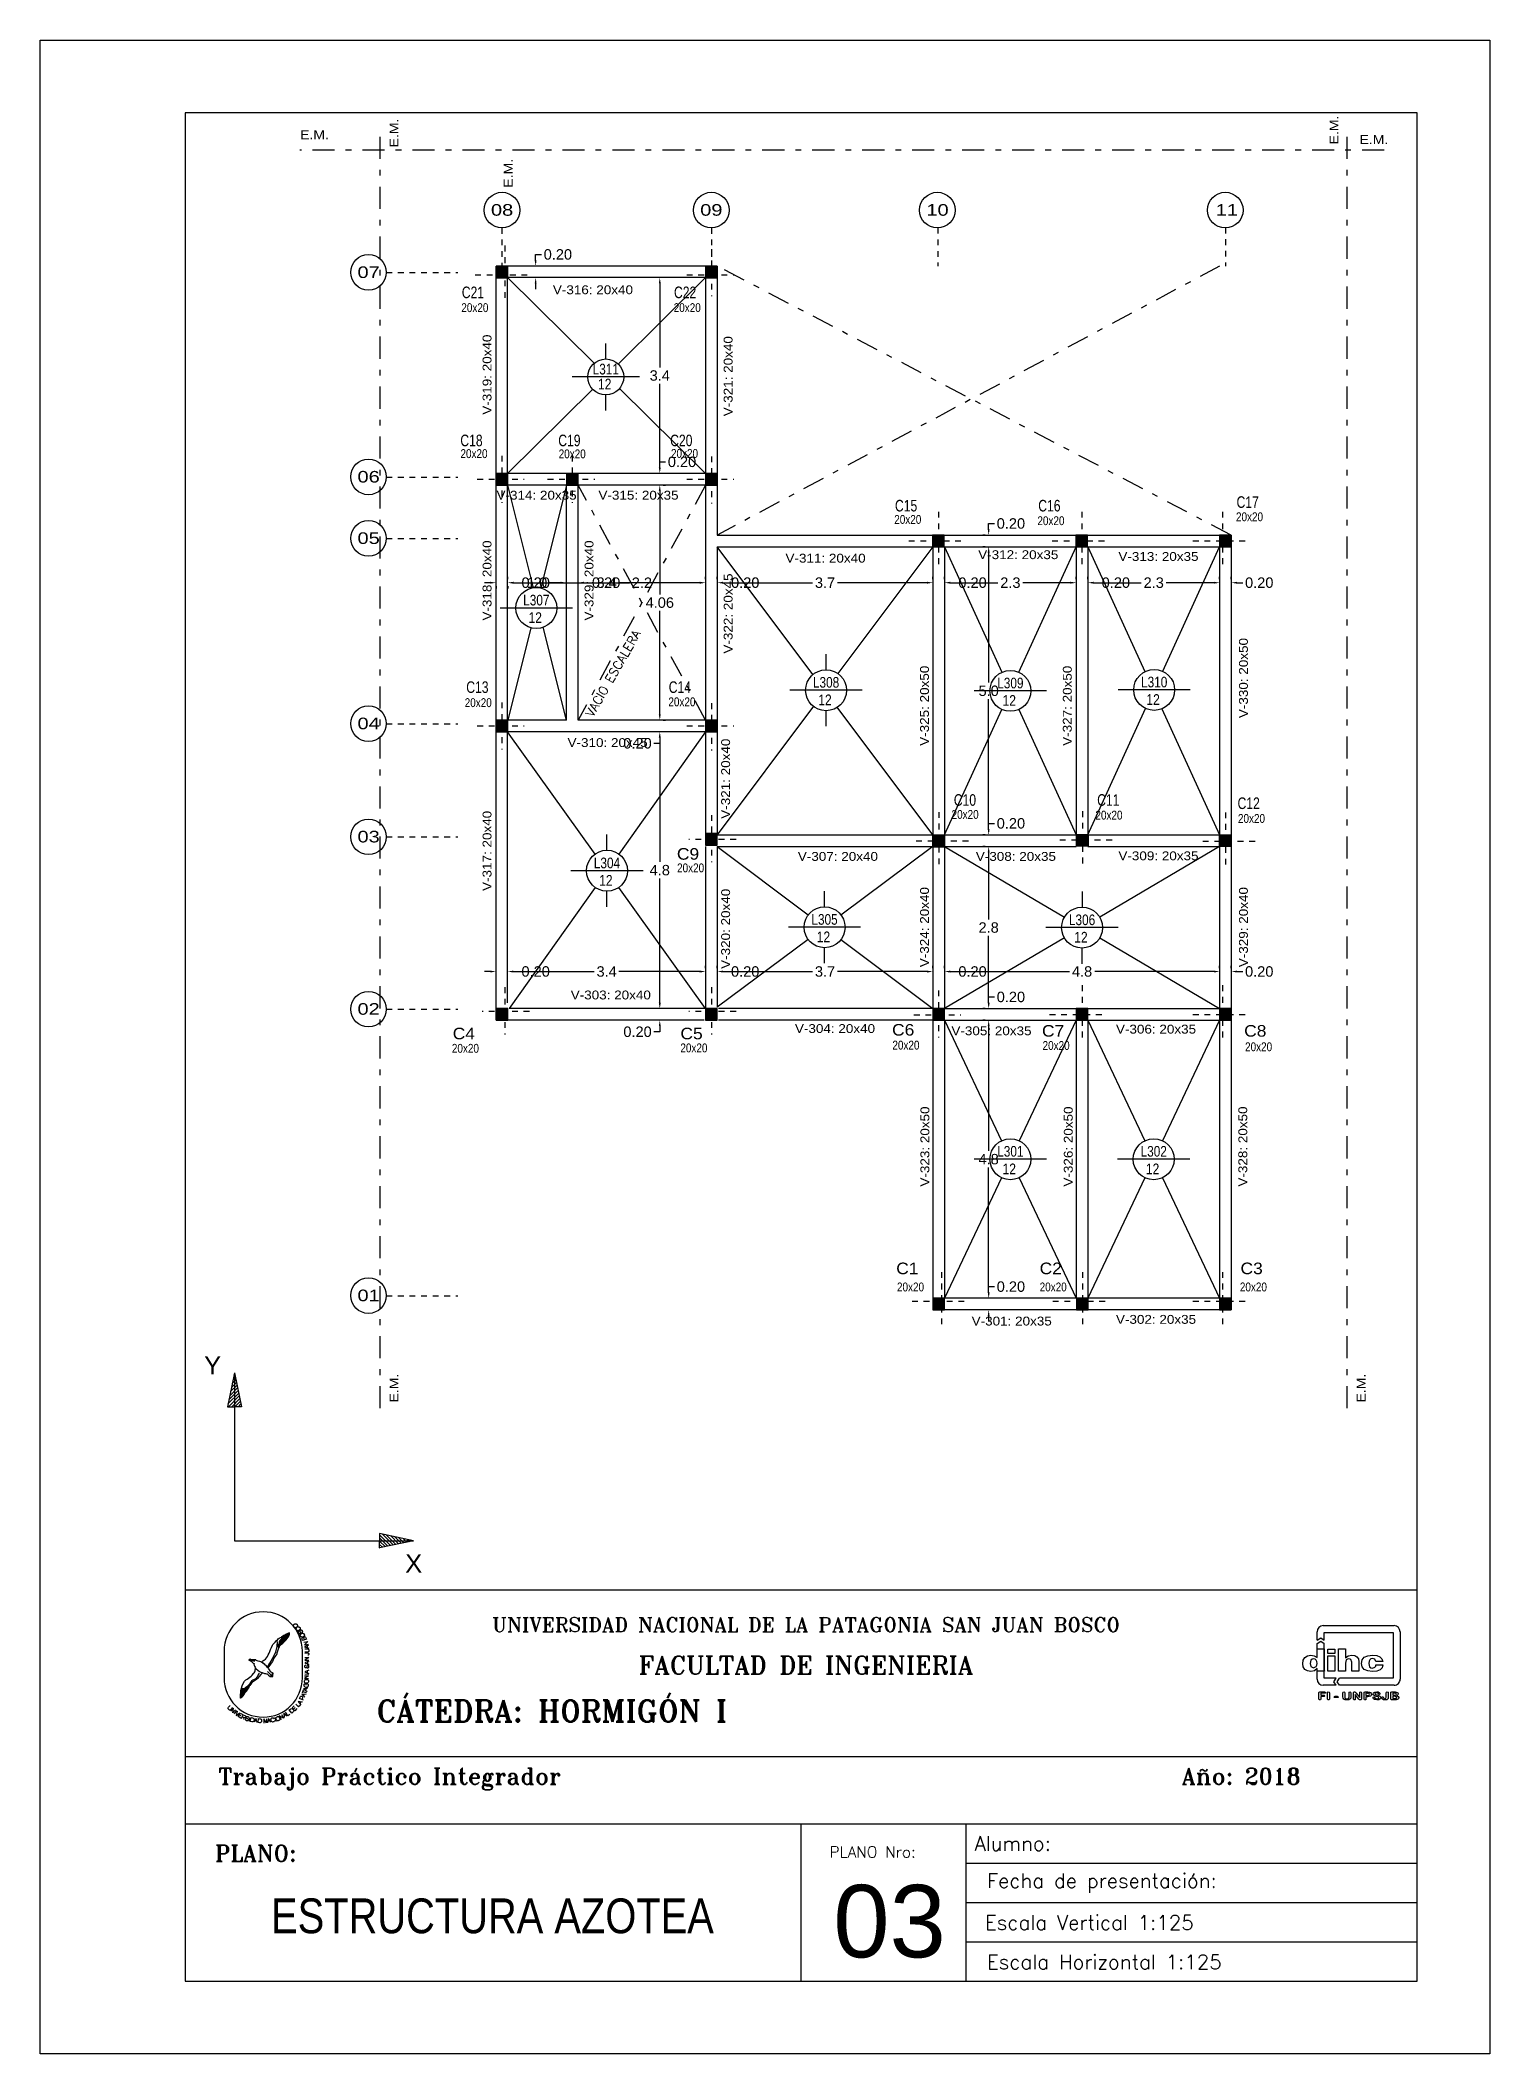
# Model space of a CAD drawing. Extents: x 215 to 382, y 29 to 70.
# Drawn here: x 215.12 to 240.12, y 29.36 to 64.09 of the extents above; entities that cross this region are included whole.
import ezdxf
from ezdxf.enums import TextEntityAlignment as Align

# ---------------------------------------------------------------- set-up
doc = ezdxf.new("R2010")
doc.units = 0
doc.linetypes.add('DASHDOT', pattern=[25.4, 12.7, -6.35, 0, -6.35])
doc.linetypes.add('DASHDOT2', pattern=[0.5, 0.25, -0.125, 0, -0.125])
doc.layers.get('0').update_dxf_attribs({"linetype": 'CONTINUOUS'})
doc.layers.get('Defpoints').update_dxf_attribs({"linetype": 'CONTINUOUS'})
for name, color, linetype in [('Baja', 2, 'CONTINUOUS'), ('CARATULA', 7, 'CONTINUOUS'), ('COLUMNA RECT', 3, 'CONTINUOUS'), ('COLUMNA REF', 3, 'CONTINUOUS'), ('COLUMNAS EJES', 1, 'CONTINUOUS'), ('Cotas', 8, 'CONTINUOUS'), ('CROQUIS', 7, 'CONTINUOUS'), ('Ejes', 8, 'CONTINUOUS'), ('Pórticos', 3, 'CONTINUOUS'), ('Recuadro', 1, 'CONTINUOUS'), ('TEXTO', 2, 'CONTINUOUS'), ('Textos', 2, 'CONTINUOUS'), ('VIG_DIMEN', 3, 'CONTINUOUS'), ('VIGAS', 5, 'CONTINUOUS')]:
    doc.layers.add(name, color=color, linetype=linetype)
doc.styles.add('INTEGRANTES', font='romans.shx', dxfattribs={"height": 2})
doc.styles.add('NARROW', font='ARIALN.TTF', dxfattribs={"width": 0.9})
doc.styles.add('ROMANS', font='romans')
doc.styles.add('ROMANT', font='romant', dxfattribs={"height": 2.5})
doc.styles.add('SAN14', font='sas_____.pfb', dxfattribs={"height": 14})
doc.styles.get("Standard").update_dxf_attribs({"font": 'arial.ttf', "height": 0.18})
doc.dimstyles.get("Standard").update_dxf_attribs({"dimtxt": 0.18, "dimasz": 0.1, "dimexe": 0.1, "dimexo": 0.06, "dimgap": 0.05, "dimtad": 0, "dimtih": 1, "dimtoh": 1, "dimzin": 0, "dimdsep": 46, "dimtxsty": 'Standard', "dimcen": 0.1, "dimadec": 0, "dimazin": 0, "dimtfac": 1, "dimtofl": 0, "dimtmove": 0, "dimatfit": 3, "dimfxl": 0, "dimtolj": 1, "dimtzin": 0, "dimarcsym": 0})

msp = doc.modelspace()

# ---------------------------------------------------------------- texts
at = {"layer": 'Baja', "char_height": 0.312, "width": 0.71262, "attachment_point": 1}
for s, insert in [('Y', (217.944, 41.392)), ('X', (221.412, 37.975))]:
    msp.add_mtext(s, dxfattribs=dict(at, insert=insert))
at = {"layer": 'CARATULA', "color": 4, "style": 'ROMANT'}
msp.add_text('UNIVERSIDAD NACIONAL DE LA PATAGONIA SAN JUAN BOSCO', height=0.25, dxfattribs=at).set_placement((228.325, 36.763), align=Align.MIDDLE)
at = {"layer": 'CARATULA', "color": 3, "style": 'ROMANT'}
msp.add_text('FACULTAD DE INGENIERIA', height=0.3125, dxfattribs=at).set_placement((228.325, 36.066), align=Align.MIDDLE)
at = {"layer": 'CARATULA', "color": 3}
for s, height, style, p in [('CÁTEDRA: HORMIGÓN I', 0.375, 'ROMANT', (220.919, 35.087)), ('Trabajo Práctico Integrador', 0.28125, 'ROMANT', (218.189, 34.01)), ('Año: 2018', 0.2812, 'ROMANT', (234.804, 34.01)), ('PLANO:', 0.2803, 'ROMANT', (218.133, 32.68)), ('PLANO Nro:', 0.1929, 'ROMANS', (228.729, 32.747))]:
    msp.add_text(s, height=height, dxfattribs=dict(at, style=style)).set_placement(p)
at = {"layer": 'CARATULA', "color": 2, "style": 'SAN14'}
msp.add_text('03', height=1.25, dxfattribs=at).set_placement((228.794, 31.026))
at = {"layer": 'COLUMNA REF'}
for s, width, p, p2 in [('C21', 0.822857, (222.387, 59.643), (222.771, 59.643)), ('C22', 0.72, (226.047, 59.643), (226.431, 59.643)), ('C18', 0.822857, (222.362, 57.089), (222.746, 57.089)), ('C19', 0.822857, (224.051, 57.089), (224.435, 57.089)), ('C20', 0.768, (225.981, 57.089), (226.365, 57.089)), ('C15', 0.822857, (229.858, 55.964), (230.242, 55.964)), ('C16', 0.822857, (232.33, 55.964), (232.714, 55.964)), ('C17', 0.822857, (235.75, 56.026), (236.134, 56.026)), ('C13', 0.822857, (222.464, 52.834), (222.848, 52.834)), ('C14', 0.822857, (225.956, 52.834), (226.34, 52.834)), ('C10', 0.886154, (230.873, 50.888), (231.257, 50.888)), ('C11', 0.96, (233.346, 50.888), (233.73, 50.888)), ('C12', 0.822857, (235.767, 50.832), (236.151, 50.832)), ('C9', 1.152, (226.097, 49.958), (226.481, 49.958)), ('C4', 1.152, (222.23, 46.86), (222.614, 46.86)), ('C5', 1.152, (226.158, 46.86), (226.542, 46.86)), ('C6', 1.152, (229.808, 46.924), (230.192, 46.924)), ('C7', 1.152, (232.394, 46.906), (232.778, 46.906)), ('C8', 1.152, (235.881, 46.906), (236.265, 46.906)), ('C1', 1.44, (229.88, 42.809), (230.264, 42.809)), ('C2', 1.152, (232.353, 42.809), (232.737, 42.809)), ('C3', 1.152, (235.818, 42.809), (236.202, 42.809))]:
    msp.add_text(s, height=0.2, dxfattribs=dict(at, width=width)).set_placement(p, p2, align=Align.FIT)
at = {"layer": 'Cotas', "width": 0.8}
for p in [(222.379, 59.403), (226.042, 59.403), (222.364, 56.885), (224.058, 56.881), (225.995, 56.889), (235.74, 55.796), (229.846, 55.75), (232.315, 55.728), (222.437, 52.59), (225.95, 52.604), (230.835, 50.662), (233.316, 50.65), (235.774, 50.593), (226.1, 49.74), (222.216, 46.628), (226.157, 46.635), (229.814, 46.683), (232.404, 46.677), (235.897, 46.655), (229.893, 42.512), (232.354, 42.512), (235.807, 42.512)]:
    msp.add_text('20x20', height=0.1533, dxfattribs=at).set_placement(p)
at = {"layer": 'Pórticos', "linetype": 'Continuous', "ltscale": 0.1}
for s, width, p, p2 in [('08', 1.28, (222.89, 61.065), (223.274, 61.065)), ('09', 1.28, (226.499, 61.065), (226.883, 61.065)), ('10', 1.645714, (230.4, 61.065), (230.784, 61.065)), ('11', 1.92, (235.39, 61.065), (235.774, 61.065)), ('07', 1.28, (220.588, 59.991), (220.972, 59.991)), ('06', 1.28, (220.588, 56.463), (220.972, 56.463)), ('05', 1.28, (220.588, 55.404), (220.972, 55.404)), ('04', 1.28, (220.588, 52.208), (220.972, 52.208)), ('03', 1.28, (220.588, 50.256), (220.972, 50.256)), ('02', 1.28, (220.588, 47.284), (220.972, 47.284)), ('01', 1.645714, (220.588, 42.343), (220.972, 42.343))]:
    msp.add_text(s, height=0.2, dxfattribs=dict(at, width=width)).set_placement(p, p2, align=Align.FIT)
at = {"layer": 'TEXTO', "style": 'INTEGRANTES'}
for s, p in [('Alumno:', (231.888, 32.991)), ('Fecha de presentación:', (233.426, 32.312)), ('Escala Vertical 1:125', (233.21, 31.633)), ('Escala Horizontal 1:125', (233.468, 30.953))]:
    msp.add_text(s, height=0.25, dxfattribs=at).set_placement(p, align=Align.MIDDLE)
at = {"layer": 'Textos'}
for s, width, p, p2 in [('L311', 0.821918, (224.644, 58.327), (225.097, 58.327)), ('12', 0.947569, (224.735, 58.069), (224.968, 58.069)), ('L307', 0.704501, (223.446, 54.343), (223.899, 54.343)), ('12', 0.947569, (223.537, 54.041), (223.77, 54.041)), ('L308', 0.704501, (228.443, 52.925), (228.897, 52.925)), ('12', 0.947569, (228.535, 52.623), (228.767, 52.623)), ('L309', 0.704501, (231.622, 52.913), (232.075, 52.913)), ('12', 0.947569, (231.713, 52.612), (231.946, 52.612)), ('L310', 0.778659, (234.102, 52.93), (234.556, 52.93)), ('12', 0.947569, (234.194, 52.629), (234.426, 52.629)), ('L304', 0.704501, (224.664, 49.81), (225.118, 49.81)), ('12', 0.947569, (224.756, 49.51), (224.988, 49.51)), ('L305', 0.704501, (228.417, 48.836), (228.87, 48.836)), ('L306', 0.704501, (232.858, 48.829), (233.312, 48.829)), ('12', 0.947569, (228.508, 48.535), (228.741, 48.535)), ('12', 0.947569, (232.95, 48.529), (233.182, 48.529)), ('L301', 0.778659, (231.622, 44.836), (232.075, 44.836)), ('L302', 0.704501, (234.095, 44.836), (234.548, 44.836)), ('12', 0.947569, (231.713, 44.533), (231.946, 44.533)), ('12', 0.947569, (234.186, 44.533), (234.418, 44.533))]:
    msp.add_text(s, height=0.184, dxfattribs=dict(at, width=width)).set_placement(p, p2, align=Align.FIT)
at = {"layer": 'Textos', "style": 'NARROW'}
msp.add_text('ESTRUCTURA AZOTEA', height=0.6, dxfattribs=at).set_placement((219.098, 31.442))
at = {"layer": 'VIG_DIMEN'}
for s, width, p, p2 in [('E.M.', 1.391297, (219.598, 62.385), (220.095, 62.385)), ('E.M.', 1.391297, (237.87, 62.302), (238.368, 62.302)), ('V-316: 20x40', 0.845157, (223.958, 59.711), (225.34, 59.711)), ('V-314: 20x35', 0.832154, (222.986, 56.168), (224.368, 56.168)), ('V-315: 20x35', 0.832154, (224.744, 56.168), (226.126, 56.168)), ('V-311: 20x40', 0.87242, (227.97, 55.082), (229.352, 55.082)), ('V-312: 20x35', 0.832154, (231.294, 55.142), (232.676, 55.142)), ('V-313: 20x35', 0.832154, (233.712, 55.111), (235.094, 55.111)), ('V-310: 20x45', 0.845157, (224.211, 51.901), (225.593, 51.901)), ('V-307: 20x40', 0.832154, (228.183, 49.938), (229.565, 49.938)), ('V-308: 20x35', 0.819546, (231.253, 49.938), (232.635, 49.938)), ('V-309: 20x35', 0.819546, (233.712, 49.948), (235.094, 49.948)), ('V-303: 20x40', 0.832154, (224.266, 47.548), (225.648, 47.548)), ('V-304: 20x40', 0.832154, (228.133, 46.969), (229.515, 46.969)), ('V-305: 20x35', 0.819546, (230.832, 46.93), (232.214, 46.93)), ('V-306: 20x35', 0.819546, (233.67, 46.959), (235.052, 46.959)), ('V-301: 20x35', 0.845157, (231.181, 41.924), (232.563, 41.924)), ('V-302: 20x35', 0.819546, (233.67, 41.953), (235.052, 41.953))]:
    msp.add_text(s, height=0.1533, dxfattribs=dict(at, width=width)).set_placement(p, p2, align=Align.FIT)
for s, width, p, p2 in [('E.M.', 1.391297, (221.294, 62.243), (221.294, 62.74)), ('E.M.', 1.391297, (237.507, 62.294), (237.507, 62.792)), ('E.M.', 1.391297, (223.265, 61.549), (223.265, 62.047)), ('V-319: 20x40', 0.845157, (222.899, 57.633), (222.899, 59.015)), ('V-321: 20x40', 0.845157, (227.057, 57.606), (227.057, 58.988)), ('V-318: 20x40', 0.845157, (222.899, 54.083), (222.899, 55.465)), ('V-329: 20x40', 0.819546, (224.658, 54.083), (224.658, 55.465)), ('V-322: 20x45', 0.807314, (227.057, 53.513), (227.057, 54.895)), ('V-330: 20x50', 0.832154, (235.945, 52.4), (235.945, 53.782)), ('V-325: 20x50', 0.819546, (230.444, 51.922), (230.444, 53.304)), ('V-327: 20x50', 0.819546, (232.907, 51.922), (232.907, 53.304)), ('V-321: 20x40', 0.845157, (227.014, 50.664), (227.014, 52.046)), ('V-317: 20x40', 0.845157, (222.899, 49.419), (222.899, 50.801)), ('V-320: 20x40', 0.832154, (227.014, 48.075), (227.014, 49.457)), ('V-324: 20x40', 0.819546, (230.444, 48.104), (230.444, 49.486)), ('V-329: 20x40', 0.819546, (235.945, 48.104), (235.945, 49.486)), ('V-323: 20x50', 0.819546, (230.451, 44.32), (230.451, 45.702)), ('V-326: 20x50', 0.819546, (232.924, 44.32), (232.924, 45.702)), ('V-328: 20x50', 0.819546, (235.934, 44.32), (235.934, 45.702)), ('E.M.', 1.391297, (221.294, 40.596), (221.294, 41.094)), ('E.M.', 1.391297, (237.974, 40.596), (237.974, 41.094))]:
    msp.add_text(s, height=0.1533, rotation=90, dxfattribs=dict(at, width=width)).set_placement(p, p2, align=Align.FIT)
at = {"layer": 'VIG_DIMEN', "style": 'ROMANS'}
msp.add_text('VACIO ESCALERA', height=0.1533, rotation=60.2479, dxfattribs=at).set_placement((224.646, 52.404))

# ---------------------------------------------------------------- blocks, each defined once
blk = doc.blocks.new('*D26')
at = {"layer": 'Cotas', "color": 0, "linetype": 'Continuous', "lineweight": -2}
for p, q in [((222.878, 54.735), (222.778, 54.735)), ((222.978, 54.675), (222.978, 54.635)), ((223.178, 54.795), (223.178, 54.835)), ((223.278, 54.735), (223.378, 54.735))]:
    blk.add_line(p, q, dxfattribs=at)
at = {"layer": 'Cotas', "color": 0, "linetype": 'Continuous'}
for points in [[(222.878, 54.752), (222.878, 54.719), (222.978, 54.735)], [(223.278, 54.752), (223.278, 54.719), (223.178, 54.735)]]:
    blk.add_solid(points, dxfattribs=at)
at = {"layer": 'Defpoints', "color": 0, "linetype": 'Continuous'}
for p in [(222.978, 54.735), (223.178, 54.735), (223.178, 54.735)]:
    blk.add_point(p, dxfattribs=at)
at = {"layer": 'Cotas', "color": 0, "linetype": 'Continuous', "insert": (223.661, 54.735), "char_height": 0.18, "attachment_point": 5}
blk.add_mtext('\\A1;0.20', dxfattribs=at)
blk = doc.blocks.new('*D27')
at = {"layer": 'Cotas', "color": 0, "lineweight": -2}
for p, q in [((226.492, 54.735), (226.392, 54.735)), ((226.592, 54.795), (226.592, 54.835)), ((226.792, 54.795), (226.792, 54.835)), ((226.892, 54.735), (226.992, 54.735))]:
    blk.add_line(p, q, dxfattribs=at)
at = {"layer": 'Cotas', "color": 0}
for points in [[(226.492, 54.752), (226.492, 54.719), (226.592, 54.735)], [(226.892, 54.752), (226.892, 54.719), (226.792, 54.735)]]:
    blk.add_solid(points, dxfattribs=at)
at = {"layer": 'Defpoints', "color": 0}
for p in [(226.592, 54.735), (226.792, 54.735), (226.792, 54.735)]:
    blk.add_point(p, dxfattribs=at)
at = {"layer": 'Cotas', "color": 0, "insert": (227.275, 54.735), "char_height": 0.18, "attachment_point": 5}
blk.add_mtext('\\A1;0.20', dxfattribs=at)
blk = doc.blocks.new('*D28')
at = {"layer": 'Cotas', "color": 0, "lineweight": -2}
for p, q in [((226.792, 54.795), (226.792, 54.835)), ((226.892, 54.735), (228.438, 54.735)), ((230.412, 54.735), (228.866, 54.735)), ((230.512, 54.795), (230.512, 54.835))]:
    blk.add_line(p, q, dxfattribs=at)
at = {"layer": 'Cotas', "color": 0}
for points in [[(226.892, 54.752), (226.892, 54.719), (226.792, 54.735)], [(230.412, 54.752), (230.412, 54.719), (230.512, 54.735)]]:
    blk.add_solid(points, dxfattribs=at)
at = {"layer": 'Defpoints', "color": 0}
for p in [(226.792, 54.735), (230.512, 54.735), (230.512, 54.735)]:
    blk.add_point(p, dxfattribs=at)
at = {"layer": 'Cotas', "color": 0, "insert": (228.652, 54.735), "char_height": 0.18, "attachment_point": 5}
blk.add_mtext('\\A1;3.7', dxfattribs=at)
blk = doc.blocks.new('*D29')
at = {"layer": 'Cotas', "color": 0, "lineweight": -2}
for p, q in [((230.412, 54.735), (230.312, 54.735)), ((230.512, 54.795), (230.512, 54.835)), ((230.712, 54.795), (230.712, 54.835)), ((230.812, 54.735), (230.912, 54.735))]:
    blk.add_line(p, q, dxfattribs=at)
at = {"layer": 'Cotas', "color": 0}
for points in [[(230.412, 54.752), (230.412, 54.719), (230.512, 54.735)], [(230.812, 54.752), (230.812, 54.719), (230.712, 54.735)]]:
    blk.add_solid(points, dxfattribs=at)
at = {"layer": 'Defpoints', "color": 0}
for p in [(230.512, 54.735), (230.712, 54.735), (230.712, 54.735)]:
    blk.add_point(p, dxfattribs=at)
at = {"layer": 'Cotas', "color": 0, "insert": (231.196, 54.735), "char_height": 0.18, "attachment_point": 5}
blk.add_mtext('\\A1;0.20', dxfattribs=at)
blk = doc.blocks.new('*D30')
at = {"layer": 'Cotas', "color": 0, "lineweight": -2}
for p, q in [((230.712, 54.675), (230.712, 54.635)), ((230.812, 54.735), (231.633, 54.735)), ((232.885, 54.735), (232.064, 54.735)), ((232.985, 54.795), (232.985, 54.835))]:
    blk.add_line(p, q, dxfattribs=at)
at = {"layer": 'Cotas', "color": 0}
for points in [[(230.812, 54.752), (230.812, 54.719), (230.712, 54.735)], [(232.885, 54.752), (232.885, 54.719), (232.985, 54.735)]]:
    blk.add_solid(points, dxfattribs=at)
at = {"layer": 'Defpoints', "color": 0}
for p in [(230.712, 54.735), (232.985, 54.735), (232.985, 54.735)]:
    blk.add_point(p, dxfattribs=at)
at = {"layer": 'Cotas', "color": 0, "insert": (231.849, 54.735), "char_height": 0.18, "attachment_point": 5}
blk.add_mtext('\\A1;2.3', dxfattribs=at)
blk = doc.blocks.new('*D31')
at = {"layer": 'Cotas', "color": 0, "lineweight": -2}
for p, q in [((235.358, 54.735), (235.258, 54.735)), ((235.458, 54.795), (235.458, 54.835)), ((235.658, 54.795), (235.658, 54.835)), ((235.758, 54.735), (235.858, 54.735))]:
    blk.add_line(p, q, dxfattribs=at)
at = {"layer": 'Cotas', "color": 0}
for points in [[(235.358, 54.752), (235.358, 54.719), (235.458, 54.735)], [(235.758, 54.752), (235.758, 54.719), (235.658, 54.735)]]:
    blk.add_solid(points, dxfattribs=at)
at = {"layer": 'Defpoints', "color": 0}
for p in [(235.458, 54.735), (235.658, 54.735), (235.658, 54.735)]:
    blk.add_point(p, dxfattribs=at)
at = {"layer": 'Cotas', "color": 0, "insert": (236.141, 54.735), "char_height": 0.18, "attachment_point": 5}
blk.add_mtext('\\A1;0.20', dxfattribs=at)
blk = doc.blocks.new('*D32')
at = {"layer": 'Cotas', "color": 0, "lineweight": -2}
for p, q in [((225.742, 56.619), (225.702, 56.619)), ((225.802, 56.719), (225.802, 56.819)), ((225.802, 56.819), (225.902, 56.819)), ((225.742, 56.419), (225.702, 56.419)), ((225.802, 56.319), (225.802, 56.219))]:
    blk.add_line(p, q, dxfattribs=at)
at = {"layer": 'Cotas', "color": 0}
for points in [[(225.785, 56.719), (225.818, 56.719), (225.802, 56.619)], [(225.785, 56.319), (225.818, 56.319), (225.802, 56.419)]]:
    blk.add_solid(points, dxfattribs=at)
at = {"layer": 'Defpoints', "color": 0}
for p in [(225.802, 56.619), (225.802, 56.619), (225.802, 56.419)]:
    blk.add_point(p, dxfattribs=at)
at = {"layer": 'Cotas', "color": 0, "insert": (226.185, 56.819), "char_height": 0.18, "attachment_point": 5}
blk.add_mtext('\\A1;0.20', dxfattribs=at)
blk = doc.blocks.new('*D33')
at = {"layer": 'Cotas', "color": 0, "lineweight": -2}
for p, q in [((225.742, 59.997), (225.702, 59.997)), ((225.802, 59.897), (225.802, 58.45)), ((225.802, 56.719), (225.802, 58.166)), ((225.742, 56.619), (225.702, 56.619))]:
    blk.add_line(p, q, dxfattribs=at)
at = {"layer": 'Cotas', "color": 0}
for points in [[(225.785, 59.897), (225.818, 59.897), (225.802, 59.997)], [(225.785, 56.719), (225.818, 56.719), (225.802, 56.619)]]:
    blk.add_solid(points, dxfattribs=at)
at = {"layer": 'Defpoints', "color": 0}
for p in [(225.802, 59.997), (225.802, 59.997), (225.802, 56.619)]:
    blk.add_point(p, dxfattribs=at)
at = {"layer": 'Cotas', "color": 0, "insert": (225.802, 58.308), "char_height": 0.18, "attachment_point": 5}
blk.add_mtext('\\A1;3.4', dxfattribs=at)
blk = doc.blocks.new('*D34')
at = {"layer": 'Cotas', "color": 0, "lineweight": -2}
for p, q in [((223.601, 60.197), (223.561, 60.197)), ((223.661, 60.297), (223.661, 60.397)), ((223.661, 60.397), (223.761, 60.397)), ((223.601, 59.997), (223.561, 59.997)), ((223.661, 59.897), (223.661, 59.797))]:
    blk.add_line(p, q, dxfattribs=at)
at = {"layer": 'Cotas', "color": 0}
for points in [[(223.644, 60.297), (223.677, 60.297), (223.661, 60.197)], [(223.644, 59.897), (223.677, 59.897), (223.661, 59.997)]]:
    blk.add_solid(points, dxfattribs=at)
at = {"layer": 'Defpoints', "color": 0}
for p in [(223.661, 60.197), (223.661, 60.197), (223.661, 59.997)]:
    blk.add_point(p, dxfattribs=at)
at = {"layer": 'Cotas', "color": 0, "insert": (224.044, 60.397), "char_height": 0.18, "attachment_point": 5}
blk.add_mtext('\\A1;0.20', dxfattribs=at)
blk = doc.blocks.new('*D35')
at = {"layer": 'Cotas', "color": 0, "lineweight": -2}
for p, q in [((231.414, 42.394), (231.374, 42.394)), ((231.474, 42.494), (231.474, 42.594)), ((231.474, 42.594), (231.574, 42.594)), ((231.414, 42.194), (231.374, 42.194)), ((231.474, 42.094), (231.474, 41.994))]:
    blk.add_line(p, q, dxfattribs=at)
at = {"layer": 'Cotas', "color": 0}
for points in [[(231.458, 42.494), (231.491, 42.494), (231.474, 42.394)], [(231.458, 42.094), (231.491, 42.094), (231.474, 42.194)]]:
    blk.add_solid(points, dxfattribs=at)
at = {"layer": 'Defpoints', "color": 0}
for p in [(231.474, 42.394), (231.474, 42.394), (231.474, 42.194)]:
    blk.add_point(p, dxfattribs=at)
at = {"layer": 'Cotas', "color": 0, "insert": (231.858, 42.594), "char_height": 0.18, "attachment_point": 5}
blk.add_mtext('\\A1;0.20', dxfattribs=at)
blk = doc.blocks.new('*D36')
at = {"layer": 'Cotas', "color": 0, "lineweight": -2}
for p, q in [((231.414, 47.19), (231.374, 47.19)), ((231.474, 47.09), (231.474, 44.934)), ((231.474, 42.494), (231.474, 44.65)), ((231.414, 42.394), (231.374, 42.394))]:
    blk.add_line(p, q, dxfattribs=at)
at = {"layer": 'Cotas', "color": 0}
for points in [[(231.458, 47.09), (231.491, 47.09), (231.474, 47.19)], [(231.458, 42.494), (231.491, 42.494), (231.474, 42.394)]]:
    blk.add_solid(points, dxfattribs=at)
at = {"layer": 'Defpoints', "color": 0}
for p in [(231.474, 47.19), (231.474, 47.19), (231.474, 42.394)]:
    blk.add_point(p, dxfattribs=at)
at = {"layer": 'Cotas', "color": 0, "insert": (231.474, 44.792), "char_height": 0.18, "attachment_point": 5}
blk.add_mtext('\\A1;4.8', dxfattribs=at)
blk = doc.blocks.new('*D37')
at = {"layer": 'Cotas', "color": 0, "lineweight": -2}
for p, q in [((231.474, 47.49), (231.474, 47.59)), ((231.474, 47.59), (231.574, 47.59)), ((231.414, 47.39), (231.374, 47.39)), ((231.414, 47.19), (231.374, 47.19)), ((231.474, 47.09), (231.474, 46.99))]:
    blk.add_line(p, q, dxfattribs=at)
at = {"layer": 'Cotas', "color": 0}
for points in [[(231.458, 47.49), (231.491, 47.49), (231.474, 47.39)], [(231.458, 47.09), (231.491, 47.09), (231.474, 47.19)]]:
    blk.add_solid(points, dxfattribs=at)
at = {"layer": 'Defpoints', "color": 0}
for p in [(231.474, 47.39), (231.474, 47.39), (231.474, 47.19)]:
    blk.add_point(p, dxfattribs=at)
at = {"layer": 'Cotas', "color": 0, "insert": (231.858, 47.59), "char_height": 0.18, "attachment_point": 5}
blk.add_mtext('\\A1;0.20', dxfattribs=at)
blk = doc.blocks.new('*D38')
at = {"layer": 'Cotas', "color": 0, "lineweight": -2}
for p, q in [((231.414, 50.184), (231.374, 50.184)), ((231.474, 50.084), (231.474, 48.929)), ((231.474, 47.49), (231.474, 48.645)), ((231.414, 47.39), (231.374, 47.39))]:
    blk.add_line(p, q, dxfattribs=at)
at = {"layer": 'Cotas', "color": 0}
for points in [[(231.458, 50.084), (231.491, 50.084), (231.474, 50.184)], [(231.458, 47.49), (231.491, 47.49), (231.474, 47.39)]]:
    blk.add_solid(points, dxfattribs=at)
at = {"layer": 'Defpoints', "color": 0}
for p in [(231.474, 50.184), (231.474, 50.184), (231.474, 47.39)]:
    blk.add_point(p, dxfattribs=at)
at = {"layer": 'Cotas', "color": 0, "insert": (231.474, 48.787), "char_height": 0.18, "attachment_point": 5}
blk.add_mtext('\\A1;2.8', dxfattribs=at)
blk = doc.blocks.new('*D39')
at = {"layer": 'Cotas', "color": 0, "lineweight": -2}
for p, q in [((231.414, 50.384), (231.374, 50.384)), ((231.474, 50.484), (231.474, 50.584)), ((231.474, 50.584), (231.574, 50.584)), ((231.414, 50.184), (231.374, 50.184)), ((231.474, 50.084), (231.474, 49.984))]:
    blk.add_line(p, q, dxfattribs=at)
at = {"layer": 'Cotas', "color": 0}
for points in [[(231.458, 50.484), (231.491, 50.484), (231.474, 50.384)], [(231.458, 50.084), (231.491, 50.084), (231.474, 50.184)]]:
    blk.add_solid(points, dxfattribs=at)
at = {"layer": 'Defpoints', "color": 0}
for p in [(231.474, 50.384), (231.474, 50.384), (231.474, 50.184)]:
    blk.add_point(p, dxfattribs=at)
at = {"layer": 'Cotas', "color": 0, "insert": (231.858, 50.584), "char_height": 0.18, "attachment_point": 5}
blk.add_mtext('\\A1;0.20', dxfattribs=at)
blk = doc.blocks.new('*D40')
at = {"layer": 'Cotas', "color": 0, "lineweight": -2}
for p, q in [((231.414, 55.356), (231.374, 55.356)), ((231.474, 55.256), (231.474, 53.012)), ((231.474, 50.484), (231.474, 52.728)), ((231.414, 50.384), (231.374, 50.384))]:
    blk.add_line(p, q, dxfattribs=at)
at = {"layer": 'Cotas', "color": 0}
for points in [[(231.458, 55.256), (231.491, 55.256), (231.474, 55.356)], [(231.458, 50.484), (231.491, 50.484), (231.474, 50.384)]]:
    blk.add_solid(points, dxfattribs=at)
at = {"layer": 'Defpoints', "color": 0}
for p in [(231.474, 55.356), (231.474, 55.356), (231.474, 50.384)]:
    blk.add_point(p, dxfattribs=at)
at = {"layer": 'Cotas', "color": 0, "insert": (231.474, 52.87), "char_height": 0.18, "attachment_point": 5}
blk.add_mtext('\\A1;5.0', dxfattribs=at)
blk = doc.blocks.new('*D41')
at = {"layer": 'Cotas', "color": 0, "lineweight": -2}
for p, q in [((231.474, 55.656), (231.474, 55.756)), ((231.474, 55.756), (231.574, 55.756)), ((231.414, 55.556), (231.374, 55.556)), ((231.414, 55.356), (231.374, 55.356)), ((231.474, 55.256), (231.474, 55.156))]:
    blk.add_line(p, q, dxfattribs=at)
at = {"layer": 'Cotas', "color": 0}
for points in [[(231.458, 55.656), (231.491, 55.656), (231.474, 55.556)], [(231.458, 55.256), (231.491, 55.256), (231.474, 55.356)]]:
    blk.add_solid(points, dxfattribs=at)
at = {"layer": 'Defpoints', "color": 0}
for p in [(231.474, 55.556), (231.474, 55.556), (231.474, 55.356)]:
    blk.add_point(p, dxfattribs=at)
at = {"layer": 'Cotas', "color": 0, "insert": (231.858, 55.756), "char_height": 0.18, "attachment_point": 5}
blk.add_mtext('\\A1;0.20', dxfattribs=at)
blk = doc.blocks.new('*D42')
at = {"layer": 'Defpoints', "color": 0}
for p in [(232.985, 54.735), (233.185, 54.735), (233.185, 54.735)]:
    blk.add_point(p, dxfattribs=at)
at = {"layer": 'VIGAS', "color": 0, "lineweight": -2}
for p, q in [((232.885, 54.735), (232.785, 54.735)), ((232.985, 54.795), (232.985, 54.835)), ((233.185, 54.795), (233.185, 54.835)), ((233.285, 54.735), (233.385, 54.735))]:
    blk.add_line(p, q, dxfattribs=at)
at = {"layer": 'VIGAS', "color": 0}
for points in [[(232.885, 54.752), (232.885, 54.719), (232.985, 54.735)], [(233.285, 54.752), (233.285, 54.719), (233.185, 54.735)]]:
    blk.add_solid(points, dxfattribs=at)
at = {"layer": 'VIGAS', "color": 0, "insert": (233.668, 54.735), "char_height": 0.18, "attachment_point": 5}
blk.add_mtext('\\A1;0.20', dxfattribs=at)
blk = doc.blocks.new('*D43')
at = {"layer": 'Cotas', "color": 0, "lineweight": -2}
for p, q in [((233.185, 54.675), (233.185, 54.635)), ((233.285, 54.735), (234.106, 54.735)), ((235.358, 54.735), (234.537, 54.735)), ((235.458, 54.795), (235.458, 54.835))]:
    blk.add_line(p, q, dxfattribs=at)
at = {"layer": 'Cotas', "color": 0}
for points in [[(233.285, 54.752), (233.285, 54.719), (233.185, 54.735)], [(235.358, 54.752), (235.358, 54.719), (235.458, 54.735)]]:
    blk.add_solid(points, dxfattribs=at)
at = {"layer": 'Defpoints', "color": 0}
for p in [(233.185, 54.735), (235.458, 54.735), (235.458, 54.735)]:
    blk.add_point(p, dxfattribs=at)
at = {"layer": 'Cotas', "color": 0, "insert": (234.321, 54.735), "char_height": 0.18, "attachment_point": 5}
blk.add_mtext('\\A1;2.3', dxfattribs=at)
blk = doc.blocks.new('*D44')
at = {"layer": 'Defpoints', "color": 0}
for p in [(225.802, 52.364), (225.802, 52.164), (225.802, 52.164)]:
    blk.add_point(p, dxfattribs=at)
at = {"layer": 'VIGAS', "color": 0, "lineweight": -2}
for p, q in [((225.802, 52.464), (225.802, 52.564)), ((225.742, 52.364), (225.702, 52.364)), ((225.742, 52.164), (225.702, 52.164)), ((225.802, 51.964), (225.702, 51.964)), ((225.802, 52.064), (225.802, 51.964))]:
    blk.add_line(p, q, dxfattribs=at)
at = {"layer": 'VIGAS', "color": 0}
for points in [[(225.785, 52.464), (225.818, 52.464), (225.802, 52.364)], [(225.785, 52.064), (225.818, 52.064), (225.802, 52.164)]]:
    blk.add_solid(points, dxfattribs=at)
at = {"layer": 'VIGAS', "color": 0, "insert": (225.418, 51.964), "char_height": 0.18, "attachment_point": 5}
blk.add_mtext('\\A1;0.20', dxfattribs=at)
blk = doc.blocks.new('*D45')
at = {"layer": 'Cotas', "color": 0, "lineweight": -2}
for p, q in [((225.742, 52.164), (225.702, 52.164)), ((225.802, 52.064), (225.802, 49.919)), ((225.802, 47.49), (225.802, 49.635)), ((225.742, 47.39), (225.702, 47.39))]:
    blk.add_line(p, q, dxfattribs=at)
at = {"layer": 'Cotas', "color": 0}
for points in [[(225.785, 52.064), (225.818, 52.064), (225.802, 52.164)], [(225.785, 47.49), (225.818, 47.49), (225.802, 47.39)]]:
    blk.add_solid(points, dxfattribs=at)
at = {"layer": 'Defpoints', "color": 0}
for p in [(225.802, 52.164), (225.802, 47.39), (225.802, 47.39)]:
    blk.add_point(p, dxfattribs=at)
at = {"layer": 'Cotas', "color": 0, "insert": (225.802, 49.777), "char_height": 0.18, "attachment_point": 5}
blk.add_mtext('\\A1;4.8', dxfattribs=at)
blk = doc.blocks.new('*D46')
at = {"layer": 'Defpoints', "color": 0}
for p in [(225.802, 47.39), (225.802, 47.19), (225.802, 47.19)]:
    blk.add_point(p, dxfattribs=at)
at = {"layer": 'VIGAS', "color": 0, "lineweight": -2}
for p, q in [((225.802, 47.49), (225.802, 47.59)), ((225.742, 47.39), (225.702, 47.39)), ((225.742, 47.19), (225.702, 47.19)), ((225.802, 46.99), (225.702, 46.99)), ((225.802, 47.09), (225.802, 46.99))]:
    blk.add_line(p, q, dxfattribs=at)
at = {"layer": 'VIGAS', "color": 0}
for points in [[(225.785, 47.49), (225.818, 47.49), (225.802, 47.39)], [(225.785, 47.09), (225.818, 47.09), (225.802, 47.19)]]:
    blk.add_solid(points, dxfattribs=at)
at = {"layer": 'VIGAS', "color": 0, "insert": (225.418, 46.99), "char_height": 0.18, "attachment_point": 5}
blk.add_mtext('\\A1;0.20', dxfattribs=at)
blk = doc.blocks.new('*D47')
at = {"layer": 'Cotas', "color": 0, "lineweight": -2}
for p, q in [((223.178, 54.795), (223.178, 54.835)), ((223.278, 54.735), (224.671, 54.735)), ((226.492, 54.735), (225.098, 54.735)), ((226.592, 54.795), (226.592, 54.835))]:
    blk.add_line(p, q, dxfattribs=at)
at = {"layer": 'Cotas', "color": 0}
for points in [[(223.278, 54.752), (223.278, 54.719), (223.178, 54.735)], [(226.492, 54.752), (226.492, 54.719), (226.592, 54.735)]]:
    blk.add_solid(points, dxfattribs=at)
at = {"layer": 'Defpoints', "color": 0}
for p in [(223.178, 54.735), (226.592, 54.735), (226.592, 54.735)]:
    blk.add_point(p, dxfattribs=at)
at = {"layer": 'Cotas', "color": 0, "insert": (224.885, 54.735), "char_height": 0.18, "attachment_point": 5}
blk.add_mtext('\\A1;3.4', dxfattribs=at)
blk = doc.blocks.new('*D48')
at = {"layer": 'Defpoints', "color": 0}
for p in [(222.978, 48.029), (223.178, 48.029), (223.178, 48.029)]:
    blk.add_point(p, dxfattribs=at)
at = {"layer": 'Ejes', "color": 0, "lineweight": -2}
for p, q in [((222.878, 48.029), (222.778, 48.029)), ((222.978, 48.089), (222.978, 48.129)), ((223.178, 48.089), (223.178, 48.129)), ((223.278, 48.029), (223.378, 48.029))]:
    blk.add_line(p, q, dxfattribs=at)
at = {"layer": 'Ejes', "color": 0}
for points in [[(222.878, 48.045), (222.878, 48.012), (222.978, 48.029)], [(223.278, 48.045), (223.278, 48.012), (223.178, 48.029)]]:
    blk.add_solid(points, dxfattribs=at)
at = {"layer": 'Ejes', "color": 0, "insert": (223.661, 48.029), "char_height": 0.18, "attachment_point": 5}
blk.add_mtext('\\A1;0.20', dxfattribs=at)
blk = doc.blocks.new('*D49')
at = {"layer": 'Cotas', "color": 0, "lineweight": -2}
for p, q in [((223.178, 48.089), (223.178, 48.129)), ((223.278, 48.029), (224.671, 48.029)), ((226.492, 48.029), (225.098, 48.029)), ((226.592, 48.089), (226.592, 48.129))]:
    blk.add_line(p, q, dxfattribs=at)
at = {"layer": 'Cotas', "color": 0}
for points in [[(223.278, 48.045), (223.278, 48.012), (223.178, 48.029)], [(226.492, 48.045), (226.492, 48.012), (226.592, 48.029)]]:
    blk.add_solid(points, dxfattribs=at)
at = {"layer": 'Defpoints', "color": 0}
for p in [(223.178, 48.029), (226.592, 48.029), (226.592, 48.029)]:
    blk.add_point(p, dxfattribs=at)
at = {"layer": 'Cotas', "color": 0, "insert": (224.885, 48.029), "char_height": 0.18, "attachment_point": 5}
blk.add_mtext('\\A1;3.4', dxfattribs=at)
blk = doc.blocks.new('*D50')
at = {"layer": 'Defpoints', "color": 0}
for p in [(226.592, 48.029), (226.792, 48.029), (226.792, 48.029)]:
    blk.add_point(p, dxfattribs=at)
at = {"layer": 'Ejes', "color": 0, "lineweight": -2}
for p, q in [((226.492, 48.029), (226.392, 48.029)), ((226.592, 48.089), (226.592, 48.129)), ((226.792, 48.089), (226.792, 48.129)), ((226.892, 48.029), (226.992, 48.029))]:
    blk.add_line(p, q, dxfattribs=at)
at = {"layer": 'Ejes', "color": 0}
for points in [[(226.492, 48.045), (226.492, 48.012), (226.592, 48.029)], [(226.892, 48.045), (226.892, 48.012), (226.792, 48.029)]]:
    blk.add_solid(points, dxfattribs=at)
at = {"layer": 'Ejes', "color": 0, "insert": (227.275, 48.029), "char_height": 0.18, "attachment_point": 5}
blk.add_mtext('\\A1;0.20', dxfattribs=at)
blk = doc.blocks.new('*D51')
at = {"layer": 'Cotas', "color": 0, "lineweight": -2}
for p, q in [((226.792, 48.089), (226.792, 48.129)), ((226.892, 48.029), (228.438, 48.029)), ((230.412, 48.029), (228.866, 48.029)), ((230.512, 48.089), (230.512, 48.129))]:
    blk.add_line(p, q, dxfattribs=at)
at = {"layer": 'Cotas', "color": 0}
for points in [[(226.892, 48.045), (226.892, 48.012), (226.792, 48.029)], [(230.412, 48.045), (230.412, 48.012), (230.512, 48.029)]]:
    blk.add_solid(points, dxfattribs=at)
at = {"layer": 'Defpoints', "color": 0}
for p in [(226.792, 48.029), (230.512, 48.029), (230.512, 48.029)]:
    blk.add_point(p, dxfattribs=at)
at = {"layer": 'Cotas', "color": 0, "insert": (228.652, 48.029), "char_height": 0.18, "attachment_point": 5}
blk.add_mtext('\\A1;3.7', dxfattribs=at)
blk = doc.blocks.new('*D52')
at = {"layer": 'Defpoints', "color": 0}
for p in [(230.512, 48.029), (230.712, 48.029), (230.712, 48.029)]:
    blk.add_point(p, dxfattribs=at)
at = {"layer": 'Ejes', "color": 0, "lineweight": -2}
for p, q in [((230.412, 48.029), (230.312, 48.029)), ((230.512, 48.089), (230.512, 48.129)), ((230.712, 48.089), (230.712, 48.129)), ((230.812, 48.029), (230.912, 48.029))]:
    blk.add_line(p, q, dxfattribs=at)
at = {"layer": 'Ejes', "color": 0}
for points in [[(230.412, 48.045), (230.412, 48.012), (230.512, 48.029)], [(230.812, 48.045), (230.812, 48.012), (230.712, 48.029)]]:
    blk.add_solid(points, dxfattribs=at)
at = {"layer": 'Ejes', "color": 0, "insert": (231.196, 48.029), "char_height": 0.18, "attachment_point": 5}
blk.add_mtext('\\A1;0.20', dxfattribs=at)
blk = doc.blocks.new('*D53')
at = {"layer": 'Cotas', "color": 0, "lineweight": -2}
for p, q in [((230.712, 48.089), (230.712, 48.129)), ((230.812, 48.029), (232.867, 48.029)), ((235.358, 48.029), (233.303, 48.029)), ((235.458, 48.089), (235.458, 48.129))]:
    blk.add_line(p, q, dxfattribs=at)
at = {"layer": 'Cotas', "color": 0}
for points in [[(230.812, 48.045), (230.812, 48.012), (230.712, 48.029)], [(235.358, 48.045), (235.358, 48.012), (235.458, 48.029)]]:
    blk.add_solid(points, dxfattribs=at)
at = {"layer": 'Defpoints', "color": 0}
for p in [(230.712, 48.029), (235.458, 48.029), (235.458, 48.029)]:
    blk.add_point(p, dxfattribs=at)
at = {"layer": 'Cotas', "color": 0, "insert": (233.085, 48.029), "char_height": 0.18, "attachment_point": 5}
blk.add_mtext('\\A1;4.8', dxfattribs=at)
blk = doc.blocks.new('*D54')
at = {"layer": 'Defpoints', "color": 0}
for p in [(235.458, 48.029), (235.658, 48.029), (235.658, 48.029)]:
    blk.add_point(p, dxfattribs=at)
at = {"layer": 'Ejes', "color": 0, "lineweight": -2}
for p, q in [((235.358, 48.029), (235.258, 48.029)), ((235.458, 48.089), (235.458, 48.129)), ((235.658, 48.089), (235.658, 48.129)), ((235.758, 48.029), (235.858, 48.029))]:
    blk.add_line(p, q, dxfattribs=at)
at = {"layer": 'Ejes', "color": 0}
for points in [[(235.358, 48.045), (235.358, 48.012), (235.458, 48.029)], [(235.758, 48.045), (235.758, 48.012), (235.658, 48.029)]]:
    blk.add_solid(points, dxfattribs=at)
at = {"layer": 'Ejes', "color": 0, "insert": (236.141, 48.029), "char_height": 0.18, "attachment_point": 5}
blk.add_mtext('\\A1;0.20', dxfattribs=at)
blk = doc.blocks.new('*D55')
at = {"layer": 'Defpoints', "color": 0}
for p in [(225.802, 56.419), (225.802, 52.364), (225.802, 52.364)]:
    blk.add_point(p, dxfattribs=at)
at = {"layer": 'Ejes', "color": 0, "lineweight": -2}
for p, q in [((225.802, 56.319), (225.802, 54.533)), ((225.862, 56.419), (225.902, 56.419)), ((225.802, 52.464), (225.802, 54.25)), ((225.862, 52.364), (225.902, 52.364))]:
    blk.add_line(p, q, dxfattribs=at)
at = {"layer": 'Ejes', "color": 0}
for points in [[(225.785, 56.319), (225.818, 56.319), (225.802, 56.419)], [(225.785, 52.464), (225.818, 52.464), (225.802, 52.364)]]:
    blk.add_solid(points, dxfattribs=at)
at = {"layer": 'Ejes', "color": 0, "insert": (225.802, 54.391), "char_height": 0.18, "attachment_point": 5}
blk.add_mtext('\\A1;4.06', dxfattribs=at)
blk = doc.blocks.new('LOGODIHC')
at = {"color": 1, "linetype": 'Continuous'}
for p, q in [((-0.616, 0.314), (-0.616, 0.47)), ((-0.504, 0.583), (0.798, 0.583)), ((-0.486, 0.314), (-0.486, 0.453)), ((-0.486, 0.453), (0.781, 0.453)), ((0.781, 0.453), (0.781, -0.386)), ((0.911, 0.47), (0.911, -0.404)), ((-0.841, -0.003), (-0.793, 0.029)), ((-0.841, -0.003), (-0.793, 0.029)), ((-0.793, 0.029), (-0.733, 0.041)), ((-0.793, 0.029), (-0.733, 0.041)), ((-0.733, 0.041), (-0.67, 0.029)), ((-0.733, 0.041), (-0.67, 0.029)), ((-0.67, 0.029), (-0.617, -0.007)), ((-0.67, 0.029), (-0.617, -0.007)), ((-0.617, 0.152), (-0.486, 0.152)), ((-0.617, 0.152), (-0.486, 0.152)), ((-0.617, -0.007), (-0.617, 0.152)), ((-0.617, -0.007), (-0.617, 0.152)), ((-0.616, 0.314), (-0.551, 0.357)), ((-0.616, 0.251), (-0.551, 0.294)), ((-0.616, 0.152), (-0.616, 0.251)), ((-0.551, 0.357), (-0.486, 0.314)), ((-0.551, 0.294), (-0.486, 0.251)), ((-0.486, -0.386), (-0.486, 0.251)), ((-0.486, 0.152), (-0.486, -0.208)), ((-0.486, 0.152), (-0.486, -0.208)), ((-0.421, 0.148), (-0.291, 0.148)), ((-0.421, 0.148), (-0.291, 0.148)), ((-0.421, 0.068), (-0.421, 0.148)), ((-0.421, 0.068), (-0.421, 0.148)), ((-0.291, 0.068), (-0.421, 0.068)), ((-0.291, 0.068), (-0.421, 0.068)), ((-0.421, -0.254), (-0.421, 0.029)), ((-0.421, 0.029), (-0.291, 0.029)), ((-0.421, -0.254), (-0.421, 0.029)), ((-0.421, 0.029), (-0.291, 0.029)), ((-0.291, 0.148), (-0.291, 0.068)), ((-0.291, 0.148), (-0.291, 0.068)), ((-0.291, 0.029), (-0.291, -0.254)), ((-0.291, 0.029), (-0.291, -0.254)), ((-0.226, 0.152), (-0.095, 0.152)), ((-0.226, 0.152), (-0.095, 0.152)), ((-0.226, -0.254), (-0.226, 0.152)), ((-0.226, -0.254), (-0.226, 0.152)), ((-0.095, 0.152), (-0.095, -0.011)), ((-0.095, 0.152), (-0.095, -0.011)), ((-0.095, -0.011), (-0.044, 0.027)), ((-0.095, -0.011), (-0.044, 0.027)), ((-0.044, 0.027), (0.02, 0.041)), ((-0.044, 0.027), (0.02, 0.041)), ((0.02, 0.041), (0.075, 0.033)), ((0.02, 0.041), (0.075, 0.033)), ((0.075, 0.033), (0.115, 0.01)), ((0.075, 0.033), (0.115, 0.01)), ((0.115, 0.01), (0.142, -0.03)), ((0.115, 0.01), (0.142, -0.03)), ((0.25, -0.001), (0.315, 0.029)), ((0.25, -0.001), (0.315, 0.029)), ((0.315, 0.029), (0.401, 0.041)), ((0.315, 0.029), (0.401, 0.041)), ((0.401, 0.041), (0.48, 0.033)), ((0.401, 0.041), (0.48, 0.033)), ((0.48, 0.033), (0.537, 0.01)), ((0.48, 0.033), (0.537, 0.01)), ((0.537, 0.01), (0.573, -0.026)), ((0.537, 0.01), (0.573, -0.026)), ((-0.881, -0.118), (-0.871, -0.055)), ((-0.881, -0.118), (-0.871, -0.055)), ((-0.871, -0.176), (-0.881, -0.118)), ((-0.871, -0.176), (-0.881, -0.118)), ((-0.871, -0.055), (-0.841, -0.003)), ((-0.871, -0.055), (-0.841, -0.003)), ((-0.841, -0.223), (-0.871, -0.176)), ((-0.841, -0.223), (-0.871, -0.176)), ((-0.795, -0.252), (-0.841, -0.223)), ((-0.795, -0.252), (-0.841, -0.223)), ((-0.735, -0.262), (-0.795, -0.252)), ((-0.735, -0.262), (-0.795, -0.252)), ((-0.73, -0.051), (-0.747, -0.112)), ((-0.73, -0.051), (-0.747, -0.112)), ((-0.747, -0.112), (-0.73, -0.172)), ((-0.747, -0.112), (-0.73, -0.172)), ((-0.668, -0.248), (-0.735, -0.262)), ((-0.668, -0.248), (-0.735, -0.262)), ((-0.708, -0.034), (-0.73, -0.051)), ((-0.708, -0.034), (-0.73, -0.051)), ((-0.73, -0.172), (-0.682, -0.193)), ((-0.73, -0.172), (-0.682, -0.193)), ((-0.682, -0.028), (-0.708, -0.034)), ((-0.682, -0.028), (-0.708, -0.034)), ((-0.655, -0.034), (-0.684, -0.028)), ((-0.655, -0.034), (-0.684, -0.028)), ((-0.684, -0.028), (-0.682, -0.028)), ((-0.684, -0.028), (-0.682, -0.028)), ((-0.682, -0.193), (-0.634, -0.172)), ((-0.682, -0.193), (-0.634, -0.172)), ((-0.617, -0.208), (-0.668, -0.248)), ((-0.617, -0.208), (-0.668, -0.248)), ((-0.634, -0.051), (-0.655, -0.034)), ((-0.634, -0.051), (-0.655, -0.034)), ((-0.62, -0.076), (-0.634, -0.051)), ((-0.62, -0.076), (-0.634, -0.051)), ((-0.634, -0.172), (-0.62, -0.147)), ((-0.634, -0.172), (-0.62, -0.147)), ((-0.617, -0.112), (-0.62, -0.076)), ((-0.617, -0.112), (-0.62, -0.076)), ((-0.62, -0.147), (-0.617, -0.112)), ((-0.62, -0.147), (-0.617, -0.112)), ((-0.615, -0.235), (-0.617, -0.208)), ((-0.615, -0.235), (-0.617, -0.208)), ((-0.616, -0.404), (-0.616, -0.21)), ((-0.613, -0.254), (-0.615, -0.235)), ((-0.613, -0.254), (-0.615, -0.235)), ((-0.49, -0.254), (-0.613, -0.254)), ((-0.482, -0.254), (-0.613, -0.254)), ((-0.486, -0.233), (-0.49, -0.254)), ((-0.486, -0.208), (-0.486, -0.233)), ((-0.486, -0.208), (-0.486, -0.233)), ((-0.486, -0.233), (-0.482, -0.254)), ((-0.291, -0.254), (-0.421, -0.254)), ((-0.291, -0.254), (-0.421, -0.254)), ((-0.095, -0.254), (-0.226, -0.254)), ((-0.095, -0.254), (-0.226, -0.254)), ((-0.08, -0.049), (-0.095, -0.11)), ((-0.08, -0.049), (-0.095, -0.11)), ((-0.095, -0.11), (-0.095, -0.254)), ((-0.095, -0.11), (-0.095, -0.254)), ((-0.061, -0.034), (-0.08, -0.049)), ((-0.061, -0.034), (-0.08, -0.049)), ((-0.034, -0.028), (-0.061, -0.034)), ((-0.034, -0.028), (-0.061, -0.034)), ((-0.011, -0.032), (-0.034, -0.028)), ((-0.011, -0.032), (-0.034, -0.028)), ((0.006, -0.043), (-0.011, -0.032)), ((0.006, -0.043), (-0.011, -0.032)), ((0.02, -0.089), (0.006, -0.043)), ((0.02, -0.089), (0.006, -0.043)), ((0.02, -0.254), (0.02, -0.089)), ((0.02, -0.254), (0.02, -0.089)), ((0.15, -0.254), (0.02, -0.254)), ((0.15, -0.254), (0.02, -0.254)), ((0.142, -0.03), (0.15, -0.082)), ((0.142, -0.03), (0.15, -0.082)), ((0.15, -0.082), (0.15, -0.254)), ((0.15, -0.082), (0.15, -0.254)), ((0.198, -0.114), (0.211, -0.049)), ((0.198, -0.114), (0.211, -0.049)), ((0.211, -0.177), (0.198, -0.114)), ((0.211, -0.177), (0.198, -0.114)), ((0.211, -0.049), (0.25, -0.001)), ((0.211, -0.049), (0.25, -0.001)), ((0.25, -0.223), (0.211, -0.177)), ((0.25, -0.223), (0.211, -0.177)), ((0.313, -0.252), (0.25, -0.223)), ((0.313, -0.252), (0.25, -0.223)), ((0.397, -0.262), (0.313, -0.252)), ((0.397, -0.262), (0.313, -0.252)), ((0.338, -0.074), (0.332, -0.116)), ((0.338, -0.074), (0.332, -0.116)), ((0.332, -0.116), (0.349, -0.179)), ((0.332, -0.116), (0.349, -0.179)), ((0.351, -0.045), (0.338, -0.074)), ((0.351, -0.045), (0.338, -0.074)), ((0.349, -0.179), (0.37, -0.195)), ((0.349, -0.179), (0.37, -0.195)), ((0.372, -0.026), (0.351, -0.045)), ((0.372, -0.026), (0.351, -0.045)), ((0.37, -0.195), (0.401, -0.2)), ((0.37, -0.195), (0.401, -0.2)), ((0.403, -0.02), (0.372, -0.026)), ((0.403, -0.02), (0.372, -0.026)), ((0.48, -0.254), (0.397, -0.262)), ((0.48, -0.254), (0.397, -0.262)), ((0.401, -0.2), (0.447, -0.185)), ((0.401, -0.2), (0.447, -0.185)), ((0.447, -0.036), (0.403, -0.02)), ((0.447, -0.036), (0.403, -0.02)), ((0.466, -0.078), (0.447, -0.036)), ((0.466, -0.078), (0.447, -0.036)), ((0.447, -0.185), (0.46, -0.164)), ((0.447, -0.185), (0.46, -0.164)), ((0.46, -0.164), (0.466, -0.139)), ((0.46, -0.164), (0.466, -0.139)), ((0.589, -0.078), (0.466, -0.078)), ((0.589, -0.078), (0.466, -0.078)), ((0.466, -0.139), (0.589, -0.139)), ((0.466, -0.139), (0.589, -0.139)), ((0.541, -0.231), (0.48, -0.254)), ((0.541, -0.231), (0.48, -0.254)), ((0.577, -0.195), (0.541, -0.231)), ((0.577, -0.195), (0.541, -0.231)), ((0.573, -0.026), (0.589, -0.078)), ((0.573, -0.026), (0.589, -0.078)), ((0.589, -0.141), (0.577, -0.195)), ((0.589, -0.141), (0.577, -0.195)), ((0.589, -0.139), (0.589, -0.141)), ((0.589, -0.139), (0.589, -0.141)), ((-0.586, -0.658), (-0.584, -0.648)), ((-0.586, -0.658), (-0.584, -0.648)), ((-0.586, -0.769), (-0.586, -0.658)), ((-0.586, -0.769), (-0.586, -0.658)), ((-0.584, -0.648), (-0.578, -0.643)), ((-0.584, -0.648), (-0.578, -0.643)), ((-0.578, -0.643), (-0.565, -0.639)), ((-0.578, -0.643), (-0.565, -0.639)), ((-0.565, -0.639), (-0.479, -0.639)), ((-0.565, -0.639), (-0.479, -0.639)), ((-0.479, -0.662), (-0.549, -0.662)), ((-0.549, -0.662), (-0.549, -0.698)), ((-0.479, -0.662), (-0.549, -0.662)), ((-0.549, -0.662), (-0.549, -0.698)), ((-0.549, -0.698), (-0.49, -0.698)), ((-0.549, -0.698), (-0.49, -0.698)), ((-0.49, -0.719), (-0.549, -0.719)), ((-0.549, -0.719), (-0.549, -0.769)), ((-0.49, -0.719), (-0.549, -0.719)), ((-0.549, -0.719), (-0.549, -0.769)), ((-0.269, -0.516), (-0.504, -0.516)), ((-0.49, -0.698), (-0.479, -0.702)), ((-0.49, -0.698), (-0.479, -0.702)), ((-0.479, -0.717), (-0.49, -0.719)), ((-0.479, -0.717), (-0.49, -0.719)), ((-0.267, -0.386), (-0.486, -0.386)), ((-0.479, -0.639), (-0.467, -0.643)), ((-0.479, -0.639), (-0.467, -0.643)), ((-0.465, -0.658), (-0.479, -0.662)), ((-0.465, -0.658), (-0.479, -0.662)), ((-0.479, -0.702), (-0.475, -0.71)), ((-0.479, -0.702), (-0.475, -0.71)), ((-0.475, -0.71), (-0.479, -0.717)), ((-0.475, -0.71), (-0.479, -0.717)), ((-0.467, -0.643), (-0.461, -0.65)), ((-0.467, -0.643), (-0.461, -0.65)), ((-0.461, -0.65), (-0.465, -0.658)), ((-0.461, -0.65), (-0.465, -0.658)), ((-0.429, -0.654), (-0.425, -0.641)), ((-0.429, -0.654), (-0.425, -0.641)), ((-0.429, -0.767), (-0.429, -0.654)), ((-0.429, -0.767), (-0.429, -0.654)), ((-0.425, -0.641), (-0.411, -0.637)), ((-0.425, -0.641), (-0.411, -0.637)), ((-0.411, -0.637), (-0.398, -0.641)), ((-0.411, -0.637), (-0.398, -0.641)), ((-0.398, -0.641), (-0.392, -0.654)), ((-0.398, -0.641), (-0.392, -0.654)), ((-0.392, -0.654), (-0.392, -0.769)), ((-0.392, -0.654), (-0.392, -0.769)), ((-0.31, -0.451), (-0.267, -0.386)), ((-0.269, -0.516), (-0.31, -0.451)), ((-0.302, -0.733), (-0.298, -0.723)), ((-0.302, -0.733), (-0.298, -0.723)), ((-0.298, -0.74), (-0.302, -0.733)), ((-0.298, -0.74), (-0.302, -0.733)), ((-0.298, -0.723), (-0.285, -0.717)), ((-0.298, -0.723), (-0.285, -0.717)), ((-0.285, -0.742), (-0.298, -0.74)), ((-0.285, -0.742), (-0.298, -0.74)), ((-0.285, -0.717), (-0.249, -0.717)), ((-0.285, -0.717), (-0.249, -0.717)), ((-0.249, -0.717), (-0.235, -0.721)), ((-0.249, -0.717), (-0.235, -0.721)), ((-0.233, -0.74), (-0.249, -0.742)), ((-0.233, -0.74), (-0.249, -0.742)), ((-0.247, -0.452), (-0.203, -0.386)), ((-0.206, -0.516), (-0.247, -0.452)), ((-0.235, -0.721), (-0.229, -0.733)), ((-0.235, -0.721), (-0.229, -0.733)), ((-0.229, -0.733), (-0.233, -0.74)), ((-0.229, -0.733), (-0.233, -0.74)), ((0.798, -0.516), (-0.206, -0.516)), ((0.781, -0.386), (-0.203, -0.386)), ((-0.145, -0.654), (-0.141, -0.641)), ((-0.145, -0.654), (-0.141, -0.641)), ((-0.145, -0.725), (-0.145, -0.654)), ((-0.145, -0.725), (-0.145, -0.654)), ((-0.141, -0.754), (-0.145, -0.725)), ((-0.141, -0.754), (-0.145, -0.725)), ((-0.141, -0.641), (-0.128, -0.637)), ((-0.141, -0.641), (-0.128, -0.637)), ((-0.128, -0.637), (-0.114, -0.641)), ((-0.128, -0.637), (-0.114, -0.641)), ((-0.114, -0.641), (-0.109, -0.654)), ((-0.114, -0.641), (-0.109, -0.654)), ((-0.109, -0.654), (-0.109, -0.727)), ((-0.109, -0.654), (-0.109, -0.727)), ((-0.109, -0.727), (-0.107, -0.746)), ((-0.109, -0.727), (-0.107, -0.746)), ((-0.04, -0.756), (-0.03, -0.727)), ((-0.04, -0.756), (-0.03, -0.727)), ((-0.03, -0.654), (-0.026, -0.641)), ((-0.03, -0.654), (-0.026, -0.641)), ((-0.03, -0.727), (-0.03, -0.654)), ((-0.03, -0.727), (-0.03, -0.654)), ((-0.026, -0.641), (-0.013, -0.637)), ((-0.026, -0.641), (-0.013, -0.637)), ((-0.013, -0.637), (0, -0.641)), ((-0.013, -0.637), (0, -0.641)), ((0, -0.641), (0.006, -0.654)), ((0, -0.641), (0.006, -0.654)), ((0.006, -0.725), (0.002, -0.752)), ((0.006, -0.725), (0.002, -0.752)), ((0.006, -0.654), (0.006, -0.725)), ((0.006, -0.654), (0.006, -0.725)), ((0.052, -0.646), (0.06, -0.639)), ((0.052, -0.646), (0.06, -0.639)), ((0.052, -0.658), (0.052, -0.646)), ((0.052, -0.658), (0.052, -0.646)), ((0.052, -0.771), (0.052, -0.658)), ((0.052, -0.771), (0.052, -0.658)), ((0.06, -0.639), (0.071, -0.637)), ((0.06, -0.639), (0.071, -0.637)), ((0.071, -0.637), (0.079, -0.639)), ((0.071, -0.637), (0.079, -0.639)), ((0.079, -0.639), (0.085, -0.641)), ((0.079, -0.639), (0.085, -0.641)), ((0.085, -0.641), (0.091, -0.646)), ((0.085, -0.641), (0.091, -0.646)), ((0.152, -0.769), (0.085, -0.685)), ((0.085, -0.685), (0.085, -0.771)), ((0.152, -0.769), (0.085, -0.685)), ((0.085, -0.685), (0.085, -0.771)), ((0.091, -0.646), (0.096, -0.654)), ((0.091, -0.646), (0.096, -0.654)), ((0.096, -0.654), (0.098, -0.654)), ((0.096, -0.654), (0.098, -0.654)), ((0.098, -0.654), (0.167, -0.738)), ((0.098, -0.654), (0.167, -0.738)), ((0.167, -0.654), (0.171, -0.641)), ((0.167, -0.654), (0.171, -0.641)), ((0.167, -0.738), (0.167, -0.654)), ((0.167, -0.738), (0.167, -0.654)), ((0.171, -0.641), (0.183, -0.637)), ((0.171, -0.641), (0.183, -0.637)), ((0.183, -0.637), (0.194, -0.641)), ((0.183, -0.637), (0.194, -0.641)), ((0.194, -0.641), (0.2, -0.654)), ((0.194, -0.641), (0.2, -0.654)), ((0.2, -0.654), (0.2, -0.767)), ((0.2, -0.654), (0.2, -0.767)), ((0.246, -0.658), (0.25, -0.645)), ((0.246, -0.658), (0.25, -0.645)), ((0.246, -0.769), (0.246, -0.658)), ((0.246, -0.769), (0.246, -0.658)), ((0.25, -0.645), (0.267, -0.639)), ((0.25, -0.645), (0.267, -0.639)), ((0.267, -0.639), (0.315, -0.639)), ((0.267, -0.639), (0.315, -0.639)), ((0.307, -0.662), (0.282, -0.662)), ((0.282, -0.662), (0.282, -0.706)), ((0.307, -0.662), (0.282, -0.662)), ((0.282, -0.662), (0.282, -0.706)), ((0.282, -0.706), (0.305, -0.706)), ((0.282, -0.706), (0.305, -0.706)), ((0.315, -0.727), (0.282, -0.727)), ((0.282, -0.727), (0.282, -0.769)), ((0.315, -0.727), (0.282, -0.727)), ((0.282, -0.727), (0.282, -0.769)), ((0.338, -0.669), (0.305, -0.662)), ((0.338, -0.669), (0.305, -0.662)), ((0.305, -0.662), (0.307, -0.662)), ((0.305, -0.662), (0.307, -0.662)), ((0.305, -0.706), (0.326, -0.704)), ((0.305, -0.706), (0.326, -0.704)), ((0.315, -0.639), (0.345, -0.643)), ((0.315, -0.639), (0.345, -0.643)), ((0.365, -0.717), (0.315, -0.727)), ((0.365, -0.717), (0.315, -0.727)), ((0.326, -0.704), (0.34, -0.698)), ((0.326, -0.704), (0.34, -0.698)), ((0.345, -0.685), (0.338, -0.669)), ((0.345, -0.685), (0.338, -0.669)), ((0.34, -0.698), (0.345, -0.685)), ((0.34, -0.698), (0.345, -0.685)), ((0.345, -0.643), (0.365, -0.65)), ((0.345, -0.643), (0.365, -0.65)), ((0.365, -0.65), (0.376, -0.664)), ((0.365, -0.65), (0.376, -0.664)), ((0.378, -0.702), (0.365, -0.717)), ((0.378, -0.702), (0.365, -0.717)), ((0.376, -0.664), (0.382, -0.683)), ((0.376, -0.664), (0.382, -0.683)), ((0.382, -0.683), (0.378, -0.702)), ((0.382, -0.683), (0.378, -0.702)), ((0.411, -0.744), (0.414, -0.735)), ((0.411, -0.744), (0.414, -0.735)), ((0.414, -0.677), (0.422, -0.656)), ((0.414, -0.677), (0.422, -0.656)), ((0.422, -0.7), (0.414, -0.677)), ((0.422, -0.7), (0.414, -0.677)), ((0.414, -0.735), (0.426, -0.731)), ((0.414, -0.735), (0.426, -0.731)), ((0.422, -0.656), (0.445, -0.643)), ((0.422, -0.656), (0.445, -0.643)), ((0.441, -0.712), (0.422, -0.7)), ((0.441, -0.712), (0.422, -0.7)), ((0.426, -0.731), (0.435, -0.735)), ((0.426, -0.731), (0.435, -0.735)), ((0.435, -0.735), (0.441, -0.742)), ((0.435, -0.735), (0.441, -0.742)), ((0.472, -0.719), (0.441, -0.712)), ((0.472, -0.719), (0.441, -0.712)), ((0.445, -0.643), (0.48, -0.637)), ((0.445, -0.643), (0.48, -0.637)), ((0.455, -0.662), (0.447, -0.675)), ((0.455, -0.662), (0.447, -0.675)), ((0.447, -0.675), (0.449, -0.681)), ((0.447, -0.675), (0.449, -0.681)), ((0.449, -0.681), (0.457, -0.687)), ((0.449, -0.681), (0.457, -0.687)), ((0.478, -0.656), (0.455, -0.662)), ((0.478, -0.656), (0.455, -0.662)), ((0.457, -0.687), (0.466, -0.69)), ((0.457, -0.687), (0.466, -0.69)), ((0.466, -0.69), (0.485, -0.694)), ((0.466, -0.69), (0.485, -0.694)), ((0.497, -0.727), (0.472, -0.719)), ((0.497, -0.727), (0.472, -0.719)), ((0.501, -0.662), (0.478, -0.656)), ((0.501, -0.662), (0.478, -0.656)), ((0.48, -0.637), (0.508, -0.639)), ((0.48, -0.637), (0.508, -0.639)), ((0.485, -0.694), (0.512, -0.702)), ((0.485, -0.694), (0.512, -0.702)), ((0.51, -0.733), (0.497, -0.727)), ((0.51, -0.733), (0.497, -0.727)), ((0.51, -0.675), (0.501, -0.662)), ((0.51, -0.675), (0.501, -0.662)), ((0.508, -0.639), (0.527, -0.648)), ((0.508, -0.639), (0.527, -0.648)), ((0.518, -0.685), (0.51, -0.675)), ((0.518, -0.685), (0.51, -0.675)), ((0.516, -0.744), (0.51, -0.733)), ((0.516, -0.744), (0.51, -0.733)), ((0.512, -0.702), (0.531, -0.71)), ((0.512, -0.702), (0.531, -0.71)), ((0.527, -0.687), (0.518, -0.685)), ((0.527, -0.687), (0.518, -0.685)), ((0.527, -0.648), (0.539, -0.66)), ((0.527, -0.648), (0.539, -0.66)), ((0.539, -0.681), (0.527, -0.687)), ((0.539, -0.681), (0.527, -0.687)), ((0.531, -0.71), (0.547, -0.721)), ((0.531, -0.71), (0.547, -0.721)), ((0.539, -0.66), (0.543, -0.671)), ((0.539, -0.66), (0.543, -0.671)), ((0.543, -0.671), (0.539, -0.681)), ((0.543, -0.671), (0.539, -0.681)), ((0.552, -0.74), (0.545, -0.765)), ((0.552, -0.74), (0.545, -0.765)), ((0.547, -0.721), (0.552, -0.742)), ((0.547, -0.721), (0.552, -0.742)), ((0.552, -0.742), (0.552, -0.74)), ((0.552, -0.742), (0.552, -0.74)), ((0.573, -0.742), (0.577, -0.731)), ((0.573, -0.742), (0.577, -0.731)), ((0.577, -0.731), (0.589, -0.727)), ((0.577, -0.731), (0.589, -0.727)), ((0.589, -0.727), (0.6, -0.729)), ((0.589, -0.727), (0.6, -0.729)), ((0.6, -0.729), (0.606, -0.74)), ((0.6, -0.729), (0.606, -0.74)), ((0.606, -0.74), (0.61, -0.752)), ((0.606, -0.74), (0.61, -0.752)), ((0.65, -0.756), (0.656, -0.735)), ((0.65, -0.756), (0.656, -0.735)), ((0.656, -0.654), (0.66, -0.641)), ((0.656, -0.654), (0.66, -0.641)), ((0.656, -0.735), (0.656, -0.654)), ((0.656, -0.735), (0.656, -0.654)), ((0.66, -0.641), (0.673, -0.637)), ((0.66, -0.641), (0.673, -0.637)), ((0.673, -0.637), (0.687, -0.641)), ((0.673, -0.637), (0.687, -0.641)), ((0.687, -0.641), (0.692, -0.654)), ((0.687, -0.641), (0.692, -0.654)), ((0.692, -0.731), (0.69, -0.748)), ((0.692, -0.731), (0.69, -0.748)), ((0.692, -0.654), (0.692, -0.731)), ((0.692, -0.654), (0.692, -0.731)), ((0.738, -0.658), (0.742, -0.645)), ((0.738, -0.658), (0.742, -0.645)), ((0.738, -0.765), (0.738, -0.658)), ((0.738, -0.765), (0.738, -0.658)), ((0.742, -0.645), (0.759, -0.639)), ((0.742, -0.645), (0.759, -0.639)), ((0.759, -0.639), (0.817, -0.639)), ((0.759, -0.639), (0.817, -0.639)), ((0.775, -0.662), (0.775, -0.698)), ((0.775, -0.662), (0.775, -0.698)), ((0.803, -0.662), (0.775, -0.662)), ((0.803, -0.662), (0.775, -0.662)), ((0.775, -0.698), (0.807, -0.698)), ((0.775, -0.698), (0.807, -0.698)), ((0.811, -0.717), (0.775, -0.717)), ((0.775, -0.717), (0.775, -0.761)), ((0.811, -0.717), (0.775, -0.717)), ((0.775, -0.717), (0.775, -0.761)), ((0.832, -0.666), (0.803, -0.662)), ((0.832, -0.666), (0.803, -0.662)), ((0.807, -0.698), (0.826, -0.696)), ((0.807, -0.698), (0.826, -0.696)), ((0.84, -0.725), (0.811, -0.717)), ((0.84, -0.725), (0.811, -0.717)), ((0.817, -0.639), (0.838, -0.641)), ((0.817, -0.639), (0.838, -0.641)), ((0.826, -0.696), (0.838, -0.689)), ((0.826, -0.696), (0.838, -0.689)), ((0.842, -0.679), (0.832, -0.666)), ((0.842, -0.679), (0.832, -0.666)), ((0.838, -0.641), (0.855, -0.646)), ((0.838, -0.641), (0.855, -0.646)), ((0.838, -0.689), (0.842, -0.679)), ((0.838, -0.689), (0.842, -0.679)), ((0.849, -0.74), (0.84, -0.725)), ((0.849, -0.74), (0.84, -0.725)), ((0.84, -0.756), (0.849, -0.74)), ((0.84, -0.756), (0.849, -0.74)), ((0.869, -0.694), (0.849, -0.708)), ((0.869, -0.694), (0.849, -0.708)), ((0.849, -0.708), (0.876, -0.721)), ((0.849, -0.708), (0.876, -0.721)), ((0.855, -0.646), (0.865, -0.654)), ((0.855, -0.646), (0.865, -0.654)), ((0.865, -0.654), (0.872, -0.664)), ((0.865, -0.654), (0.872, -0.664)), ((0.876, -0.677), (0.869, -0.694)), ((0.876, -0.677), (0.869, -0.694)), ((0.872, -0.664), (0.876, -0.677)), ((0.872, -0.664), (0.876, -0.677)), ((0.876, -0.721), (0.886, -0.742)), ((0.876, -0.721), (0.886, -0.742)), ((-0.58, -0.782), (-0.586, -0.769)), ((-0.58, -0.782), (-0.586, -0.769)), ((-0.569, -0.786), (-0.58, -0.782)), ((-0.569, -0.786), (-0.58, -0.782)), ((-0.555, -0.782), (-0.569, -0.786)), ((-0.555, -0.782), (-0.569, -0.786)), ((-0.549, -0.769), (-0.555, -0.782)), ((-0.549, -0.769), (-0.555, -0.782)), ((-0.429, -0.769), (-0.429, -0.767)), ((-0.429, -0.769), (-0.429, -0.767)), ((-0.423, -0.782), (-0.429, -0.769)), ((-0.423, -0.782), (-0.429, -0.769)), ((-0.411, -0.786), (-0.423, -0.782)), ((-0.411, -0.786), (-0.423, -0.782)), ((-0.398, -0.782), (-0.411, -0.786)), ((-0.398, -0.782), (-0.411, -0.786)), ((-0.392, -0.769), (-0.398, -0.782)), ((-0.392, -0.769), (-0.398, -0.782)), ((-0.247, -0.742), (-0.285, -0.742)), ((-0.247, -0.742), (-0.285, -0.742)), ((-0.249, -0.742), (-0.247, -0.742)), ((-0.249, -0.742), (-0.247, -0.742)), ((-0.128, -0.773), (-0.141, -0.754)), ((-0.128, -0.773), (-0.141, -0.754)), ((-0.103, -0.782), (-0.128, -0.773)), ((-0.103, -0.782), (-0.128, -0.773)), ((-0.107, -0.746), (-0.095, -0.758)), ((-0.107, -0.746), (-0.095, -0.758)), ((-0.068, -0.786), (-0.103, -0.782)), ((-0.068, -0.786), (-0.103, -0.782)), ((-0.095, -0.758), (-0.07, -0.763)), ((-0.095, -0.758), (-0.07, -0.763)), ((-0.07, -0.763), (-0.04, -0.756)), ((-0.07, -0.763), (-0.04, -0.756)), ((-0.036, -0.782), (-0.068, -0.786)), ((-0.036, -0.782), (-0.068, -0.786)), ((-0.015, -0.773), (-0.036, -0.782)), ((-0.015, -0.773), (-0.036, -0.782)), ((0.002, -0.752), (-0.015, -0.773)), ((0.002, -0.752), (-0.015, -0.773)), ((0.056, -0.782), (0.052, -0.771)), ((0.056, -0.782), (0.052, -0.771)), ((0.068, -0.786), (0.056, -0.782)), ((0.068, -0.786), (0.056, -0.782)), ((0.081, -0.782), (0.068, -0.786)), ((0.081, -0.782), (0.068, -0.786)), ((0.085, -0.771), (0.081, -0.782)), ((0.085, -0.771), (0.081, -0.782)), ((0.158, -0.777), (0.152, -0.769)), ((0.158, -0.777), (0.152, -0.769)), ((0.163, -0.782), (0.158, -0.777)), ((0.163, -0.782), (0.158, -0.777)), ((0.171, -0.786), (0.163, -0.782)), ((0.171, -0.786), (0.163, -0.782)), ((0.179, -0.786), (0.171, -0.786)), ((0.179, -0.786), (0.171, -0.786)), ((0.194, -0.782), (0.179, -0.786)), ((0.194, -0.782), (0.179, -0.786)), ((0.2, -0.767), (0.194, -0.782)), ((0.2, -0.767), (0.194, -0.782)), ((0.252, -0.782), (0.246, -0.769)), ((0.252, -0.782), (0.246, -0.769)), ((0.263, -0.786), (0.252, -0.782)), ((0.263, -0.786), (0.252, -0.782)), ((0.276, -0.782), (0.263, -0.786)), ((0.276, -0.782), (0.263, -0.786)), ((0.282, -0.769), (0.276, -0.782)), ((0.282, -0.769), (0.276, -0.782)), ((0.418, -0.763), (0.411, -0.744)), ((0.418, -0.763), (0.411, -0.744)), ((0.437, -0.779), (0.418, -0.763)), ((0.437, -0.779), (0.418, -0.763)), ((0.48, -0.786), (0.437, -0.779)), ((0.48, -0.786), (0.437, -0.779)), ((0.441, -0.742), (0.449, -0.756)), ((0.441, -0.742), (0.449, -0.756)), ((0.449, -0.756), (0.46, -0.761)), ((0.449, -0.756), (0.46, -0.761)), ((0.46, -0.761), (0.48, -0.765)), ((0.46, -0.761), (0.48, -0.765)), ((0.48, -0.765), (0.504, -0.759)), ((0.48, -0.765), (0.504, -0.759)), ((0.52, -0.781), (0.48, -0.786)), ((0.52, -0.781), (0.48, -0.786)), ((0.504, -0.759), (0.516, -0.744)), ((0.504, -0.759), (0.516, -0.744)), ((0.545, -0.765), (0.52, -0.781)), ((0.545, -0.765), (0.52, -0.781)), ((0.575, -0.756), (0.573, -0.742)), ((0.575, -0.756), (0.573, -0.742)), ((0.581, -0.767), (0.575, -0.756)), ((0.581, -0.767), (0.575, -0.756)), ((0.602, -0.782), (0.581, -0.767)), ((0.602, -0.782), (0.581, -0.767)), ((0.631, -0.786), (0.602, -0.782)), ((0.631, -0.786), (0.602, -0.782)), ((0.61, -0.752), (0.616, -0.759)), ((0.61, -0.752), (0.616, -0.759)), ((0.616, -0.759), (0.631, -0.763)), ((0.616, -0.759), (0.631, -0.763)), ((0.631, -0.763), (0.65, -0.756)), ((0.631, -0.763), (0.65, -0.756)), ((0.665, -0.781), (0.631, -0.786)), ((0.665, -0.781), (0.631, -0.786)), ((0.687, -0.761), (0.665, -0.781)), ((0.687, -0.761), (0.665, -0.781)), ((0.69, -0.748), (0.687, -0.761)), ((0.69, -0.748), (0.687, -0.761)), ((0.744, -0.781), (0.738, -0.765)), ((0.744, -0.781), (0.738, -0.765)), ((0.759, -0.782), (0.744, -0.781)), ((0.759, -0.782), (0.744, -0.781)), ((0.815, -0.782), (0.759, -0.782)), ((0.815, -0.782), (0.759, -0.782)), ((0.775, -0.761), (0.813, -0.761)), ((0.775, -0.761), (0.813, -0.761)), ((0.813, -0.761), (0.84, -0.756)), ((0.813, -0.761), (0.84, -0.756)), ((0.84, -0.782), (0.813, -0.782)), ((0.84, -0.782), (0.813, -0.782)), ((0.813, -0.782), (0.815, -0.782)), ((0.813, -0.782), (0.815, -0.782)), ((0.857, -0.779), (0.84, -0.782)), ((0.857, -0.779), (0.84, -0.782)), ((0.878, -0.765), (0.857, -0.779)), ((0.878, -0.765), (0.857, -0.779)), ((0.886, -0.742), (0.878, -0.765)), ((0.886, -0.742), (0.878, -0.765))]:
    blk.add_line(p, q, dxfattribs=at)
for centre, major_axis, start_param, end_param in [((-0.504, 0.47), (-0.112, 0), 4.712389, 6.283185), ((0.798, 0.47), (-0.112, 0), 3.141593, 4.712389), ((-0.504, -0.404), (0.112, 0), 3.141593, 4.712389), ((0.798, -0.404), (-0.112, 0), 1.570796, 3.141593)]:
    blk.add_ellipse(centre, major_axis=major_axis, ratio=0.999096, start_param=start_param, end_param=end_param, dxfattribs=at)
blk = doc.blocks.new('*X22')
at = {"color": 0}
for p, q in [((-1.54, -1.55), (-1.02, -1.03)), ((-1.54, -1.57), (-1.04, -1.07)), ((-1.54, -1.59), (-1.07, -1.13)), ((-1.54, -1.61), (-1.11, -1.18)), ((-1.53, -1.49), (-0.96, -0.92)), ((-1.53, -1.47), (-0.98, -0.93)), ((-1.53, -1.46), (-1.02, -0.95)), ((-1.53, -1.51), (-0.98, -0.96)), ((-1.53, -1.44), (-1.06, -0.97)), ((-1.53, -1.53), (-1, -1)), ((-1.52, -1.42), (-1.1, -0.99)), ((-1.52, -1.4), (-1.14, -1.02)), ((-1.52, -1.38), (-1.22, -1.08)), ((-1.52, -1.36), (-1.29, -1.14)), ((-1.52, -1.34), (-1.34, -1.16)), ((-1.52, -1.32), (-1.37, -1.18)), ((-1.51, -1.3), (-1.39, -1.18)), ((-1.51, -1.28), (-1.41, -1.18)), ((-1.5, -1.26), (-1.43, -1.18)), ((-1.5, -1.23), (-1.45, -1.19)), ((-1.54, -1.63), (-1.15, -1.23)), ((-1.54, -1.65), (-1.25, -1.36)), ((-1.54, -1.66), (-1.27, -1.39)), ((-1.54, -1.68), (-1.29, -1.43)), ((-1.51, -1.67), (-1.31, -1.47)), ((-1.44, -1.62), (-1.39, -1.56))]:
    blk.add_line(p, q, dxfattribs=at)
blk = doc.blocks.new('*X23')
at = {"color": 0}
for p, q in [((0.27, -0.38), (0.36, -0.3)), ((0.29, -0.38), (0.41, -0.26)), ((0.31, -0.38), (0.41, -0.28)), ((0.32, -0.38), (0.41, -0.3)), ((0.34, -0.39), (0.41, -0.31)), ((0.36, -0.29), (0.42, -0.24)), ((0.36, -0.39), (0.41, -0.33)), ((0.37, -0.23), (0.41, -0.19)), ((0.37, -0.25), (0.42, -0.2)), ((0.37, -0.27), (0.42, -0.22)), ((0.37, -0.39), (0.41, -0.35)), ((0.38, -0.21), (0.4, -0.18)), ((0.38, -0.19), (0.39, -0.18)), ((0.39, -0.39), (0.41, -0.37))]:
    blk.add_line(p, q, dxfattribs=at)
blk = doc.blocks.new('*X24')
at = {"color": 0}
for p, q in [((-1.01, 0.58), (-0.96, 0.63)), ((-1, 0.57), (-0.94, 0.63)), ((-1, 0.61), (-0.99, 0.62)), ((-0.98, 0.57), (-0.93, 0.63)), ((-0.97, 0.57), (-0.91, 0.62)), ((-0.95, 0.57), (-0.9, 0.62)), ((-0.94, 0.56), (-0.89, 0.62)), ((-0.93, 0.55), (-0.87, 0.61)), ((-0.92, 0.55), (-0.86, 0.61)), ((-0.91, 0.54), (-0.85, 0.6)), ((-0.9, 0.53), (-0.84, 0.6)), ((-0.89, 0.52), (-0.84, 0.58)), ((-0.87, 0.52), (-0.83, 0.56)), ((-0.84, 0.53), (-0.83, 0.55)), ((-0.77, 0.56), (-0.73, 0.59)), ((-0.76, 0.55), (-0.72, 0.59)), ((-0.75, 0.54), (-0.7, 0.59)), ((-0.74, 0.53), (-0.69, 0.59)), ((-0.72, 0.53), (-0.68, 0.58)), ((-0.71, 0.53), (-0.67, 0.57)), ((-0.69, 0.53), (-0.66, 0.56))]:
    blk.add_line(p, q, dxfattribs=at)
blk = doc.blocks.new('*X21')
at = {"color": 0}
for p, q in [((0.71, 1.41), (1.38, 2.09)), ((0.71, 1.4), (1.38, 2.07)), ((0.72, 1.46), (1.39, 2.13)), ((0.72, 1.44), (1.39, 2.11)), ((0.72, 1.39), (1.36, 2.04)), ((0.72, 1.38), (1.34, 2)), ((0.73, 1.37), (1.31, 1.95)), ((0.73, 1.49), (0.78, 1.54)), ((0.74, 1.36), (1.27, 1.89)), ((0.75, 1.35), (0.82, 1.43)), ((0.79, 1.6), (1.38, 2.2)), ((0.79, 1.58), (1.39, 2.19)), ((0.79, 1.62), (1.36, 2.19)), ((0.79, 1.63), (1.34, 2.19)), ((0.79, 1.65), (1.31, 2.18)), ((0.79, 1.57), (1.39, 2.17)), ((0.79, 1.68), (1.28, 2.17)), ((0.8, 1.56), (1.39, 2.15)), ((0.8, 1.71), (1.24, 2.15)), ((0.83, 1.75), (1.21, 2.13)), ((0.9, 1.83), (1.17, 2.1)), ((0.91, 1.86), (1.13, 2.08)), ((0.91, 1.88), (1.09, 2.06)), ((0.92, 1.91), (1.04, 2.03)), ((0.92, 1.93), (0.98, 1.99)), ((0.92, 1.95), (0.93, 1.96)), ((1, 1.6), (1.22, 1.82))]:
    blk.add_line(p, q, dxfattribs=at)
blk = doc.blocks.new('GABIBATROS')
at = {"color": 1, "linetype": 'Continuous'}
for p, q in [((0.275, 0.687), (0.31, 0.764)), ((0.31, 0.764), (0.332, 0.797)), ((0.332, 0.797), (0.358, 0.828)), ((0.358, 0.828), (0.407, 0.883)), ((0.407, 0.883), (0.452, 0.927)), ((0.452, 0.927), (0.492, 0.963)), ((0.483, 0.721), (0.499, 0.896)), ((0.492, 0.963), (0.527, 0.997)), ((0.519, 0.749), (0.511, 0.724)), ((0.526, 0.779), (0.519, 0.749)), ((0.569, 0.819), (0.526, 0.779)), ((0.527, 0.997), (0.562, 1.027)), ((0.534, 0.746), (0.53, 0.737)), ((0.544, 0.753), (0.534, 0.746)), ((0.557, 0.758), (0.544, 0.753)), ((0.544, 0.688), (0.595, 0.749)), ((0.565, 0.766), (0.557, 0.758)), ((0.562, 1.027), (0.604, 1.047)), ((0.569, 0.902), (0.562, 0.874)), ((0.562, 0.874), (0.562, 0.847)), ((0.562, 0.847), (0.569, 0.819)), ((0.585, 0.795), (0.565, 0.766)), ((0.581, 0.929), (0.569, 0.902)), ((0.578, 0.923), (0.575, 0.907)), ((0.575, 0.907), (0.581, 0.891)), ((0.587, 0.931), (0.578, 0.923)), ((0.6, 0.95), (0.581, 0.929)), ((0.581, 0.891), (0.589, 0.877)), ((0.603, 0.824), (0.585, 0.795)), ((0.604, 0.938), (0.587, 0.931)), ((0.589, 0.877), (0.591, 0.865)), ((0.591, 0.865), (0.593, 0.854)), ((0.593, 0.854), (0.598, 0.844)), ((0.595, 0.749), (0.644, 0.804)), ((0.598, 0.844), (0.604, 0.835)), ((0.617, 0.969), (0.6, 0.95)), ((0.604, 0.835), (0.603, 0.824)), ((0.604, 1.047), (0.647, 1.064)), ((0.652, 0.95), (0.604, 0.938)), ((0.629, 0.988), (0.617, 0.969)), ((0.639, 1.009), (0.629, 0.988)), ((0.647, 1.064), (0.639, 1.009)), ((0.644, 0.804), (0.689, 0.842)), ((0.735, 1.123), (0.647, 1.064)), ((0.647, 1.064), (0.65, 1.055)), ((0.65, 1.055), (0.659, 1.044)), ((0.699, 0.962), (0.652, 0.95)), ((0.659, 1.044), (0.689, 1.021)), ((0.689, 1.021), (0.717, 0.998)), ((0.689, 0.842), (0.733, 0.877)), ((0.716, 0.97), (0.699, 0.962)), ((0.725, 0.978), (0.716, 0.97)), ((0.717, 0.998), (0.725, 0.988)), ((0.725, 0.988), (0.725, 0.978)), ((0.733, 0.877), (0.814, 0.963)), ((0.814, 1.168), (0.735, 1.123)), ((0.878, 1.201), (0.814, 1.168)), ((0.814, 0.963), (0.854, 1.013)), ((0.854, 1.013), (0.888, 1.061)), ((0.906, 1.213), (0.878, 1.201)), ((0.888, 1.061), (0.909, 1.096)), ((0.936, 1.217), (0.906, 1.213)), ((0.909, 1.096), (0.927, 1.128)), ((0.927, 1.128), (0.935, 1.168)), ((0.935, 1.168), (0.937, 1.19)), ((0.937, 1.19), (0.936, 1.217)), ((1.396, 1.012), (1.402, 1.033)), ((1.402, 0.985), (1.396, 1.012)), ((1.402, 1.033), (1.419, 1.046)), ((1.423, 0.933), (1.402, 0.985)), ((1.419, 1.046), (1.438, 1.048)), ((1.56, 0.988), (1.423, 0.933)), ((1.438, 1.048), (1.448, 1.044)), ((1.448, 1.044), (1.456, 1.038)), ((1.456, 1.038), (1.458, 1.051)), ((1.458, 1.051), (1.462, 1.062)), ((1.462, 1.062), (1.48, 1.076)), ((1.48, 1.076), (1.498, 1.079)), ((1.498, 1.079), (1.516, 1.074)), ((1.516, 1.074), (1.528, 1.062)), ((1.528, 1.062), (1.54, 1.04)), ((1.54, 1.04), (1.56, 0.988)), ((-0.543, 0.237), (-0.552, 0.212)), ((-0.552, 0.212), (-0.508, 0.205)), ((-0.51, 0.248), (-0.543, 0.237)), ((-0.483, 0.24), (-0.51, 0.248)), ((-0.508, 0.205), (-0.474, 0.176)), ((-0.443, 0.228), (-0.483, 0.24)), ((-0.474, 0.176), (-0.441, 0.19)), ((-0.439, 0.188), (-0.47, 0.175)), ((-0.47, 0.175), (-0.387, 0.087)), ((-0.441, 0.19), (-0.443, 0.228)), ((-0.314, 0.233), (-0.441, 0.223)), ((-0.441, 0.223), (-0.439, 0.188)), ((-0.401, 0.206), (-0.397, 0.214)), ((-0.399, 0.199), (-0.401, 0.206)), ((-0.392, 0.191), (-0.399, 0.199)), ((-0.397, 0.214), (-0.39, 0.219)), ((-0.37, 0.183), (-0.392, 0.191)), ((-0.39, 0.219), (-0.379, 0.223)), ((-0.387, 0.087), (-0.377, 0.081)), ((-0.379, 0.223), (-0.366, 0.223)), ((-0.377, 0.081), (-0.372, 0.083)), ((-0.372, 0.083), (-0.369, 0.087)), ((-0.371, 0.078), (-0.372, 0.069)), ((-0.372, 0.069), (-0.367, 0.04)), ((-0.368, 0.082), (-0.371, 0.078)), ((-0.347, 0.187), (-0.37, 0.183)), ((-0.369, 0.087), (-0.366, 0.087)), ((-0.365, 0.085), (-0.368, 0.082)), ((-0.367, 0.04), (-0.362, 0.021)), ((-0.366, 0.223), (-0.354, 0.221)), ((-0.366, 0.087), (-0.365, 0.085)), ((-0.362, 0.021), (-0.354, 0)), ((-0.354, 0.221), (-0.345, 0.215)), ((-0.336, 0.2), (-0.347, 0.187)), ((-0.345, 0.215), (-0.338, 0.208)), ((-0.338, 0.208), (-0.336, 0.2)), ((-0.303, 0.229), (-0.314, 0.233)), ((-0.294, 0.219), (-0.303, 0.229)), ((-0.278, 0.202), (-0.294, 0.219)), ((-0.255, 0.189), (-0.278, 0.202)), ((-0.218, 0.175), (-0.255, 0.189)), ((-0.154, 0.161), (-0.218, 0.175)), ((-0.119, 0.152), (-0.154, 0.161)), ((-0.087, 0.14), (-0.119, 0.152)), ((-0.088, 0.143), (-0.062, 0.17)), ((-0.033, 0.105), (-0.088, 0.143)), ((-0.042, 0.11), (-0.087, 0.14)), ((-0.062, 0.17), (-0.04, 0.188)), ((0.023, 0.056), (-0.042, 0.11)), ((-0.04, 0.188), (-0.003, 0.214)), ((0.028, 0.054), (-0.033, 0.105)), ((-0.003, 0.214), (0.025, 0.23)), ((0.092, -0.006), (0.023, 0.056)), ((0.025, 0.23), (0.052, 0.25)), ((0.09, -0.004), (0.028, 0.054)), ((0.052, 0.25), (0.088, 0.295)), ((0.088, 0.295), (0.125, 0.351)), ((0.125, 0.351), (0.16, 0.41)), ((0.125, -0.043), (0.219, 0.11)), ((0.216, 0.036), (0.148, -0.064)), ((0.16, 0.41), (0.192, 0.473)), ((0.192, 0.473), (0.219, 0.538)), ((0.267, 0.103), (0.216, 0.036)), ((0.219, 0.538), (0.246, 0.608)), ((0.219, 0.11), (0.362, 0.357)), ((0.246, 0.608), (0.275, 0.687)), ((0.313, 0.171), (0.267, 0.103)), ((0.341, 0.229), (0.313, 0.171)), ((0.365, 0.283), (0.341, 0.229)), ((0.362, 0.357), (0.432, 0.519)), ((0.401, 0.34), (0.365, 0.283)), ((0.435, 0.388), (0.401, 0.34)), ((0.432, 0.519), (0.483, 0.721)), ((0.456, 0.412), (0.435, 0.388)), ((0.463, 0.42), (0.456, 0.412)), ((0.468, 0.431), (0.463, 0.42)), ((0.472, 0.493), (0.468, 0.486)), ((0.468, 0.486), (0.469, 0.46)), ((0.47, 0.445), (0.468, 0.431)), ((0.469, 0.46), (0.47, 0.445)), ((0.477, 0.496), (0.472, 0.493)), ((0.483, 0.502), (0.477, 0.496)), ((0.489, 0.513), (0.483, 0.502)), ((0.52, 0.62), (0.489, 0.513)), ((0.511, 0.724), (0.544, 0.688)), ((0.553, 0.705), (0.52, 0.62)), ((0.53, 0.737), (0.532, 0.728)), ((0.532, 0.728), (0.538, 0.721)), ((0.538, 0.721), (0.553, 0.705)), ((1.5, 0.629), (1.586, 0.63)), ((1.5, -0.017), (1.506, 0.011)), ((1.502, 0.478), (1.604, 0.48)), ((1.588, 0.512), (1.503, 0.511)), ((1.506, 0.011), (1.513, 0.023)), ((1.513, 0.023), (1.521, 0.031)), ((1.521, 0.031), (1.533, 0.036)), ((1.533, 0.036), (1.544, 0.038)), ((1.589, 0.018), (1.583, -0.01)), ((1.586, 0.63), (1.606, 0.629)), ((1.625, 0.519), (1.588, 0.512)), ((1.601, 0.03), (1.589, 0.018)), ((1.618, 0.034), (1.601, 0.03)), ((1.604, 0.48), (1.632, 0.476)), ((1.606, 0.629), (1.621, 0.626)), ((1.63, 0.401), (1.61, 0.399)), ((1.634, 0.032), (1.618, 0.034)), ((1.621, 0.626), (1.634, 0.619)), ((1.637, 0.527), (1.625, 0.519)), ((1.643, 0.409), (1.63, 0.401)), ((1.632, 0.476), (1.642, 0.47)), ((1.634, 0.619), (1.643, 0.608)), ((1.642, 0.025), (1.634, 0.032)), ((1.646, 0.538), (1.637, 0.527)), ((1.642, 0.47), (1.648, 0.462)), ((1.648, 0.014), (1.642, 0.025)), ((1.643, 0.608), (1.65, 0.592)), ((1.651, 0.421), (1.643, 0.409)), ((1.651, 0.554), (1.646, 0.538)), ((1.648, 0.462), (1.652, 0.451)), ((1.652, 0), (1.648, 0.014)), ((1.65, 0.592), (1.652, 0.573)), ((1.652, 0.573), (1.651, 0.554)), ((1.654, 0.439), (1.651, 0.421)), ((1.652, 0.451), (1.654, 0.439)), ((-0.826, -0.813), (-0.799, -0.729)), ((-0.799, -0.729), (-0.76, -0.638)), ((-0.76, -0.638), (-0.715, -0.558)), ((-0.52, -0.712), (-0.731, -0.91)), ((-0.715, -0.558), (-0.692, -0.532)), ((-0.692, -0.532), (-0.67, -0.513)), ((-0.67, -0.513), (-0.623, -0.48)), ((-0.64, -0.769), (-0.595, -0.725)), ((-0.574, -0.74), (-0.63, -0.772)), ((-0.623, -0.48), (-0.52, -0.409)), ((-0.595, -0.725), (-0.513, -0.639)), ((-0.516, -0.71), (-0.574, -0.74)), ((-0.563, -0.802), (-0.516, -0.71)), ((-0.52, -0.409), (-0.475, -0.375)), ((-0.456, -0.63), (-0.52, -0.712)), ((-0.513, -0.639), (-0.483, -0.603)), ((-0.483, -0.603), (-0.458, -0.569)), ((-0.475, -0.375), (-0.431, -0.335)), ((-0.458, -0.569), (-0.434, -0.538)), ((-0.438, -0.605), (-0.456, -0.63)), ((-0.415, -0.584), (-0.438, -0.605)), ((-0.434, -0.538), (-0.408, -0.512)), ((-0.431, -0.335), (-0.382, -0.28)), ((-0.317, -0.519), (-0.415, -0.584)), ((-0.408, -0.512), (-0.377, -0.495)), ((-0.382, -0.28), (-0.359, -0.249)), ((-0.377, -0.495), (-0.346, -0.484)), ((-0.359, -0.249), (-0.342, -0.218)), ((-0.354, 0), (-0.329, -0.048)), ((-0.346, -0.484), (-0.313, -0.472)), ((-0.342, -0.218), (-0.33, -0.186)), ((-0.33, -0.186), (-0.322, -0.151)), ((-0.329, -0.048), (-0.311, -0.075)), ((-0.322, -0.151), (-0.307, -0.08)), ((-0.278, -0.495), (-0.317, -0.519)), ((-0.313, -0.472), (-0.297, -0.462)), ((-0.311, -0.075), (-0.29, -0.101)), ((-0.297, -0.462), (-0.281, -0.448)), ((-0.29, -0.101), (-0.228, -0.154)), ((-0.281, -0.448), (-0.25, -0.409)), ((-0.237, -0.459), (-0.278, -0.495)), ((-0.25, -0.409), (-0.221, -0.361)), ((-0.176, -0.388), (-0.237, -0.459)), ((-0.228, -0.154), (-0.163, -0.199)), ((-0.221, -0.361), (-0.162, -0.258)), ((-0.115, -0.315), (-0.176, -0.388)), ((-0.163, -0.199), (-0.114, -0.225)), ((-0.075, -0.279), (-0.115, -0.315)), ((-0.114, -0.225), (-0.071, -0.242)), ((-0.042, -0.253), (-0.075, -0.279)), ((-0.071, -0.242), (0.015, -0.271)), ((0.015, -0.271), (0.062, -0.279)), ((0.062, -0.279), (0.087, -0.283)), ((0.087, -0.283), (0.113, -0.293)), ((0.148, -0.064), (0.09, -0.004)), ((0.147, -0.061), (0.092, -0.006)), ((0.113, -0.293), (0.142, -0.311)), ((0.131, -0.199), (0.26, -0.332)), ((0.142, -0.311), (0.172, -0.334)), ((0.166, -0.082), (0.147, -0.061)), ((0.181, -0.104), (0.166, -0.082)), ((0.172, -0.334), (0.233, -0.383)), ((0.204, -0.144), (0.181, -0.104)), ((0.223, -0.18), (0.204, -0.144)), ((0.245, -0.209), (0.223, -0.18)), ((0.233, -0.383), (0.329, -0.385)), ((0.28, -0.336), (0.238, -0.381)), ((0.238, -0.381), (0.327, -0.383)), ((0.268, -0.229), (0.245, -0.209)), ((0.29, -0.242), (0.268, -0.229)), ((0.3, -0.325), (0.28, -0.336)), ((0.336, -0.264), (0.29, -0.242)), ((0.311, -0.249), (0.3, -0.325)), ((0.336, -0.264), (0.311, -0.249)), ((0.324, -0.314), (0.329, -0.288)), ((0.329, -0.385), (0.324, -0.314)), ((0.327, -0.383), (0.331, -0.311)), ((0.329, -0.288), (0.336, -0.264)), ((0.331, -0.311), (0.336, -0.264)), ((1.475, -0.722), (1.476, -0.701)), ((1.479, -0.741), (1.475, -0.722)), ((1.476, -0.701), (1.485, -0.672)), ((1.485, -0.672), (1.503, -0.655)), ((1.487, -0.56), (1.491, -0.541)), ((1.491, -0.589), (1.487, -0.56)), ((1.491, -0.541), (1.499, -0.524)), ((1.506, -0.613), (1.491, -0.589)), ((1.499, -0.524), (1.511, -0.511)), ((1.505, -0.045), (1.5, -0.017)), ((1.503, -0.655), (1.529, -0.647)), ((1.52, -0.063), (1.505, -0.045)), ((1.53, -0.628), (1.506, -0.613)), ((1.511, -0.511), (1.528, -0.501)), ((1.54, -0.07), (1.52, -0.063)), ((1.528, -0.501), (1.568, -0.494)), ((1.562, -0.635), (1.53, -0.628)), ((1.559, -0.064), (1.54, -0.07)), ((1.551, -0.706), (1.56, -0.649)), ((1.573, -0.05), (1.559, -0.064)), ((1.56, -0.649), (1.615, -0.658)), ((1.563, -0.635), (1.562, -0.635)), ((1.582, -0.634), (1.563, -0.635)), ((1.568, -0.494), (1.59, -0.498)), ((1.583, -0.01), (1.573, -0.05)), ((1.601, -0.628), (1.582, -0.634)), ((1.59, -0.498), (1.608, -0.505)), ((1.599, -0.076), (1.614, -0.074)), ((1.617, -0.619), (1.601, -0.628)), ((1.608, -0.505), (1.624, -0.517)), ((1.614, -0.074), (1.628, -0.068)), ((1.615, -0.658), (1.627, -0.691)), ((1.629, -0.605), (1.617, -0.619)), ((1.628, -0.723), (1.622, -0.743)), ((1.624, -0.517), (1.634, -0.532)), ((1.627, -0.691), (1.628, -0.723)), ((1.628, -0.068), (1.639, -0.059)), ((1.637, -0.588), (1.629, -0.605)), ((1.634, -0.532), (1.64, -0.55)), ((1.641, -0.568), (1.637, -0.588)), ((1.639, -0.059), (1.647, -0.048)), ((1.64, -0.55), (1.641, -0.568)), ((1.647, -0.048), (1.651, -0.033)), ((1.651, -0.033), (1.653, -0.015)), ((1.653, -0.015), (1.652, 0)), ((-1.301, -1.518), (-1.248, -1.453)), ((-0.872, -1.076), (-0.879, -1.135)), ((-0.879, -1.135), (-0.879, -1.186)), ((-0.879, -1.186), (-0.858, -1.176)), ((-0.866, -0.984), (-0.872, -1.076)), ((-0.86, -0.935), (-0.866, -0.984)), ((-0.85, -0.899), (-0.86, -0.935)), ((-0.858, -1.176), (-0.84, -1.164)), ((-0.85, -0.899), (-0.826, -0.813)), ((-0.842, -0.887), (-0.85, -0.899)), ((-0.731, -0.91), (-0.85, -0.899)), ((-0.833, -0.88), (-0.842, -0.887)), ((-0.84, -1.164), (-0.804, -1.133)), ((-0.812, -0.875), (-0.833, -0.88)), ((-0.815, -0.83), (-0.783, -0.826)), ((-0.791, -0.874), (-0.812, -0.875)), ((-0.804, -1.133), (-0.765, -1.091)), ((-0.772, -0.871), (-0.791, -0.874)), ((-0.783, -0.826), (-0.751, -0.824)), ((-0.743, -0.857), (-0.772, -0.871)), ((-0.765, -1.091), (-0.731, -1.045)), ((-0.751, -0.824), (-0.718, -0.818)), ((-0.715, -0.839), (-0.743, -0.857)), ((-0.731, -1.045), (-0.709, -1.003)), ((-0.718, -0.818), (-0.7, -0.811)), ((-0.676, -0.808), (-0.715, -0.839)), ((-0.709, -1.003), (-0.692, -0.967)), ((-0.7, -0.811), (-0.682, -0.802)), ((-0.692, -0.967), (-0.669, -0.945)), ((-0.682, -0.802), (-0.64, -0.769)), ((-0.63, -0.772), (-0.676, -0.808)), ((-0.669, -0.945), (-0.644, -0.922)), ((-0.644, -0.922), (-0.593, -0.846)), ((-0.593, -0.846), (-0.563, -0.802)), ((1.033, -1.536), (1.109, -1.464)), ((1.168, -1.404), (1.168, -1.404)), ((1.275, -1.507), (1.168, -1.404)), ((1.339, -1.44), (1.275, -1.507)), ((1.313, -1.196), (1.334, -1.146)), ((1.45, -1.254), (1.313, -1.196)), ((1.334, -1.146), (1.344, -1.126)), ((1.339, -1.44), (1.339, -1.44)), ((1.344, -1.126), (1.358, -1.112)), ((1.358, -1.112), (1.376, -1.107)), ((1.376, -1.107), (1.396, -1.11)), ((1.416, -1.178), (1.393, -1.23)), ((1.396, -1.11), (1.41, -1.12)), ((1.41, -1.12), (1.421, -1.133)), ((1.423, -1.153), (1.416, -1.178)), ((1.421, -1.133), (1.423, -1.153)), ((1.488, -0.758), (1.479, -0.741)), ((1.503, -0.772), (1.488, -0.758)), ((1.521, -0.781), (1.503, -0.772)), ((1.541, -0.787), (1.521, -0.781)), ((1.562, -0.787), (1.541, -0.787)), ((1.582, -0.784), (1.562, -0.787)), ((1.599, -0.775), (1.582, -0.784)), ((1.612, -0.761), (1.599, -0.775)), ((1.622, -0.743), (1.612, -0.761)), ((-1.322, -1.565), (-1.32, -1.551)), ((-1.319, -1.579), (-1.322, -1.565)), ((-1.32, -1.551), (-1.314, -1.536)), ((-1.31, -1.592), (-1.319, -1.579)), ((-1.314, -1.536), (-1.301, -1.518)), ((-1.296, -1.606), (-1.31, -1.592)), ((-1.28, -1.616), (-1.296, -1.606)), ((-1.264, -1.622), (-1.28, -1.616)), ((-1.249, -1.622), (-1.264, -1.622)), ((-1.236, -1.617), (-1.249, -1.622)), ((-1.21, -1.592), (-1.236, -1.617)), ((-1.156, -1.526), (-1.21, -1.592)), ((-0.947, -1.863), (-0.875, -1.733)), ((-0.853, -1.915), (-0.947, -1.863)), ((-0.875, -1.733), (-0.782, -1.784)), ((-0.826, -1.929), (-0.825, -1.928)), ((-0.825, -1.928), (-0.766, -1.793)), ((-0.751, -1.89), (-0.798, -1.865)), ((-0.766, -1.793), (-0.706, -1.82)), ((-0.71, -1.902), (-0.751, -1.89)), ((-0.695, -1.9), (-0.71, -1.902)), ((-0.706, -1.82), (-0.68, -1.837)), ((-0.682, -1.892), (-0.695, -1.9)), ((-0.674, -1.88), (-0.682, -1.892)), ((-0.679, -1.936), (-0.682, -1.95)), ((-0.682, -1.95), (-0.68, -1.965)), ((-0.68, -1.837), (-0.673, -1.845)), ((-0.68, -1.965), (-0.675, -1.978)), ((-0.675, -1.978), (-0.666, -1.989)), ((-0.671, -1.856), (-0.674, -1.88)), ((-0.673, -1.845), (-0.671, -1.856)), ((-0.666, -1.989), (-0.654, -1.999)), ((-0.655, -1.881), (-0.642, -1.864)), ((-0.655, -1.899), (-0.655, -1.881)), ((-0.644, -1.916), (-0.655, -1.899)), ((-0.654, -1.999), (-0.638, -2.006)), ((-0.617, -1.932), (-0.644, -1.916)), ((-0.642, -1.864), (-0.632, -1.858)), ((-0.638, -2.006), (-0.609, -2.01)), ((-0.632, -1.858), (-0.62, -1.856)), ((-0.62, -1.856), (-0.592, -1.859)), ((-0.59, -1.948), (-0.617, -1.932)), ((-0.609, -2.01), (-0.596, -2.007)), ((-0.596, -2.007), (-0.588, -2.003)), ((-0.592, -1.859), (-0.567, -1.874)), ((-0.575, -1.966), (-0.59, -1.948)), ((-0.588, -2.003), (-0.578, -1.984)), ((-0.578, -1.984), (-0.575, -1.966)), ((-0.567, -1.874), (-0.553, -1.895)), ((-0.552, -1.907), (-0.554, -1.918)), ((-0.553, -1.895), (-0.552, -1.907)), ((-0.503, -2.043), (-0.472, -1.898)), ((-0.449, -2.054), (-0.503, -2.043)), ((-0.472, -1.898), (-0.421, -1.908)), ((-0.425, -2.057), (-0.449, -2.054)), ((-0.407, -2.053), (-0.425, -2.057)), ((-0.421, -1.908), (-0.395, -1.916)), ((-0.39, -2.043), (-0.407, -2.053)), ((-0.395, -1.916), (-0.377, -1.931)), ((-0.376, -2.024), (-0.39, -2.043)), ((-0.377, -1.931), (-0.369, -1.944)), ((-0.366, -1.996), (-0.376, -2.024)), ((-0.369, -1.944), (-0.364, -1.96)), ((-0.363, -1.976), (-0.366, -1.996)), ((-0.364, -1.96), (-0.363, -1.976)), ((-0.218, -2.082), (-0.205, -1.934)), ((-0.164, -2.087), (-0.218, -2.082)), ((-0.205, -1.934), (-0.154, -1.939)), ((-0.14, -2.087), (-0.164, -2.087)), ((-0.154, -1.939), (-0.128, -1.944)), ((-0.122, -2.081), (-0.14, -2.087)), ((-0.128, -1.944), (-0.107, -1.956)), ((-0.107, -2.069), (-0.122, -2.081)), ((-0.107, -1.956), (-0.097, -1.968)), ((-0.095, -2.048), (-0.107, -2.069)), ((-0.097, -1.968), (-0.091, -1.983)), ((-0.088, -2.018), (-0.095, -2.048)), ((-0.091, -1.983), (-0.088, -2.018)), ((0.256, -1.971), (0.259, -1.952)), ((0.257, -1.993), (0.256, -1.971)), ((0.262, -2.013), (0.257, -1.993)), ((0.259, -1.952), (0.267, -1.935)), ((0.271, -2.031), (0.262, -2.013)), ((0.267, -1.935), (0.279, -1.922)), ((0.283, -2.046), (0.271, -2.031)), ((0.279, -1.922), (0.295, -1.912)), ((0.297, -2.056), (0.283, -2.046)), ((0.295, -1.912), (0.313, -1.907)), ((0.316, -2.06), (0.297, -2.056)), ((0.313, -1.907), (0.334, -1.906)), ((0.337, -2.059), (0.316, -2.06)), ((0.334, -1.906), (0.351, -1.913)), ((0.359, -2.052), (0.337, -2.059)), ((0.351, -1.913), (0.367, -1.924)), ((0.375, -2.04), (0.359, -2.052)), ((0.367, -1.924), (0.377, -1.94)), ((0.386, -2.022), (0.375, -2.04)), ((0.391, -2), (0.386, -2.022)), ((0.438, -1.932), (0.443, -1.904)), ((0.445, -1.965), (0.438, -1.932)), ((0.443, -1.904), (0.458, -1.881)), ((0.445, -1.965), (0.445, -1.965)), ((0.455, -1.982), (0.445, -1.965)), ((0.467, -1.997), (0.455, -1.982)), ((0.458, -1.881), (0.483, -1.866)), ((0.482, -2.008), (0.467, -1.997)), ((0.5, -2.014), (0.482, -2.008)), ((0.483, -1.866), (0.502, -1.861)), ((0.519, -2.014), (0.5, -2.014)), ((0.502, -1.861), (0.521, -1.862)), ((0.538, -2.009), (0.519, -2.014)), ((0.521, -1.862), (0.539, -1.867)), ((0.554, -2.001), (0.538, -2.009)), ((0.539, -1.867), (0.554, -1.879)), ((0.554, -1.879), (0.567, -1.893)), ((0.569, -1.988), (0.554, -2.001)), ((0.567, -1.893), (0.577, -1.913)), ((0.578, -1.973), (0.569, -1.988)), ((0.577, -1.913), (0.582, -1.934)), ((0.582, -1.954), (0.578, -1.973)), ((0.582, -1.934), (0.582, -1.954)), ((0.873, -1.828), (0.798, -1.702)), ((0.952, -1.781), (0.873, -1.828)), ((0.93, -1.617), (0.971, -1.586)), ((1.02, -1.735), (0.93, -1.617)), ((0.971, -1.586), (0.994, -1.572)), ((0.994, -1.572), (1.018, -1.567)), ((1.018, -1.567), (1.033, -1.57)), ((1.062, -1.703), (1.02, -1.735)), ((1.137, -1.643), (1.033, -1.536)), ((1.033, -1.57), (1.047, -1.577)), ((1.047, -1.577), (1.073, -1.601)), ((1.08, -1.686), (1.062, -1.703)), ((1.073, -1.601), (1.088, -1.627)), ((1.09, -1.669), (1.08, -1.686)), ((1.088, -1.627), (1.093, -1.65)), ((1.093, -1.65), (1.09, -1.669)), ((1.215, -1.568), (1.137, -1.643))]:
    blk.add_line(p, q, dxfattribs=at)
at = {"color": 1}
for p, q in [((1.457, 1.041), (1.49, 0.96)), ((1.468, 0.874), (1.613, 0.904)), ((1.613, 0.904), (1.488, 0.779)), ((1.488, 0.779), (1.634, 0.809)), ((1.638, 0.772), (1.494, 0.703)), ((1.585, 0.747), (1.59, 0.674)), ((1.494, 0.703), (1.647, 0.657)), ((1.503, 0.311), (1.652, 0.31)), ((1.652, 0.31), (1.503, 0.214)), ((1.503, 0.214), (1.652, 0.213)), ((1.653, 0.177), (1.503, 0.119)), ((1.503, 0.119), (1.651, 0.061)), ((1.597, 0.155), (1.597, 0.082)), ((1.644, -0.365), (1.494, -0.459)), ((1.494, -0.459), (1.642, -0.462)), ((1.496, -0.362), (1.644, -0.365)), ((1.646, -0.311), (1.498, -0.306)), ((1.649, -0.156), (1.5, -0.213)), ((1.5, -0.213), (1.647, -0.272)), ((1.594, -0.177), (1.594, -0.251)), ((1.257, -1.305), (1.353, -1.431)), ((1.415, -1.333), (1.257, -1.305)), ((1.355, -1.322), (1.316, -1.382)), ((1.389, -1.035), (1.5, -1.149)), ((1.549, -1.044), (1.389, -1.035)), ((1.441, -0.889), (1.407, -1)), ((1.566, -0.988), (1.424, -0.945)), ((1.61, -0.82), (1.452, -0.845)), ((1.452, -0.845), (1.584, -0.933)), ((1.481, -1.04), (1.453, -1.101)), ((1.551, -0.829), (1.534, -0.9)), ((-1.124, -1.551), (-1.218, -1.667)), ((-1.142, -1.728), (-1.124, -1.551)), ((-1.048, -1.612), (-1.142, -1.728)), ((-1.01, -1.642), (-1.099, -1.761)), ((-0.986, -1.662), (-1.019, -1.818)), ((-1.019, -1.818), (-0.888, -1.725)), ((-0.836, -1.839), (-0.911, -1.798)), ((-0.751, -1.889), (-0.735, -1.969)), ((-0.546, -2.031), (-0.505, -1.889)), ((-0.289, -1.927), (-0.361, -2.069)), ((-0.262, -2.024), (-0.333, -2.014)), ((-0.245, -2.081), (-0.289, -1.927)), ((-0.009, -1.949), (-0.001, -2.098)), ((0.096, -2.093), (-0.009, -1.949)), ((0.088, -1.944), (0.096, -2.093)), ((0.17, -1.932), (0.132, -2.087)), ((0.217, -2.018), (0.146, -2.029)), ((0.247, -2.072), (0.17, -1.932)), ((0.395, -1.893), (0.431, -2.038)), ((0.56, -1.834), (0.634, -1.963)), ((0.718, -1.915), (0.56, -1.834)), ((0.644, -1.785), (0.718, -1.915)), ((0.73, -1.74), (0.749, -1.898)), ((0.852, -1.843), (0.73, -1.74)), ((0.805, -1.804), (0.742, -1.839)), ((1.15, -1.523), (1.083, -1.588))]:
    blk.add_line(p, q, dxfattribs=at)
at = {"color": 1, "linetype": 'Continuous'}
for points in [[(1.204, 1.429), (1.194, 1.423), (1.185, 1.418), (1.177, 1.415), (1.171, 1.412), (1.165, 1.41), (1.159, 1.409), (1.154, 1.409), (1.15, 1.409), (1.146, 1.409), (1.142, 1.409), (1.138, 1.41), (1.134, 1.411), (1.131, 1.411), (1.128, 1.413), (1.124, 1.414), (1.121, 1.416), (1.118, 1.417), (1.115, 1.419), (1.112, 1.421), (1.11, 1.423), (1.107, 1.425), (1.105, 1.428), (1.102, 1.43), (1.1, 1.432), (1.098, 1.434), (1.096, 1.436), (1.095, 1.438), (1.093, 1.441), (1.092, 1.443), (1.091, 1.445), (1.09, 1.447), (1.089, 1.449), (1.088, 1.451), (1.087, 1.453), (1.086, 1.456), (1.085, 1.458), (1.084, 1.46), (1.084, 1.462), (1.083, 1.464), (1.083, 1.467), (1.083, 1.469), (1.082, 1.471), (1.082, 1.473), (1.082, 1.476), (1.082, 1.478), (1.082, 1.48), (1.082, 1.483), (1.082, 1.485), (1.083, 1.487), (1.083, 1.49), (1.084, 1.492), (1.084, 1.494), (1.085, 1.496), (1.086, 1.499), (1.086, 1.501), (1.087, 1.503), (1.088, 1.505), (1.09, 1.508), (1.091, 1.51), (1.092, 1.512), (1.093, 1.514), (1.095, 1.516), (1.096, 1.518), (1.098, 1.52), (1.099, 1.522), (1.101, 1.524), (1.103, 1.526), (1.105, 1.528), (1.106, 1.53), (1.108, 1.532), (1.11, 1.534), (1.112, 1.535), (1.114, 1.537), (1.116, 1.539), (1.118, 1.54), (1.121, 1.542), (1.123, 1.543), (1.125, 1.545), (1.127, 1.546), (1.13, 1.547), (1.132, 1.548), (1.134, 1.549), (1.136, 1.55), (1.139, 1.551), (1.141, 1.552), (1.144, 1.553), (1.146, 1.553), (1.148, 1.554), (1.151, 1.554), (1.153, 1.555), (1.156, 1.555), (1.158, 1.555), (1.16, 1.555), (1.163, 1.555), (1.165, 1.555), (1.167, 1.555), (1.17, 1.555), (1.172, 1.555), (1.174, 1.554), (1.177, 1.554), (1.179, 1.553), (1.181, 1.553), (1.183, 1.552), (1.185, 1.552), (1.188, 1.551), (1.19, 1.55), (1.192, 1.549), (1.194, 1.548), (1.196, 1.547), (1.198, 1.546), (1.2, 1.544), (1.202, 1.543), (1.204, 1.542), (1.205, 1.54), (1.207, 1.539), (1.209, 1.537), (1.211, 1.535), (1.212, 1.534), (1.214, 1.532), (1.215, 1.53), (1.217, 1.528), (1.218, 1.526), (1.22, 1.524), (1.221, 1.522), (1.222, 1.52), (1.223, 1.518), (1.225, 1.516), (1.226, 1.514), (1.227, 1.512), (1.228, 1.509), (1.228, 1.507), (1.229, 1.505), (1.23, 1.503), (1.23, 1.5), (1.231, 1.498), (1.231, 1.496), (1.232, 1.494), (1.232, 1.491), (1.232, 1.489), (1.232, 1.487), (1.232, 1.484), (1.232, 1.482), (1.232, 1.48), (1.232, 1.478), (1.231, 1.475), (1.231, 1.473), (1.23, 1.471), (1.23, 1.469), (1.229, 1.466), (1.228, 1.464), (1.227, 1.462), (1.226, 1.46), (1.225, 1.458), (1.224, 1.455), (1.223, 1.453), (1.222, 1.451), (1.22, 1.449), (1.219, 1.447), (1.217, 1.444), (1.216, 1.442), (1.214, 1.44), (1.212, 1.438), (1.21, 1.435), (1.208, 1.433), (1.206, 1.432), (1.205, 1.43), (1.204, 1.429), (1.204, 1.429)], [(1.24, 1.438), (1.248, 1.44), (1.254, 1.442), (1.26, 1.443), (1.265, 1.444), (1.27, 1.444), (1.274, 1.444), (1.277, 1.443), (1.28, 1.443), (1.283, 1.442), (1.286, 1.442), (1.289, 1.441), (1.291, 1.44), (1.294, 1.439), (1.296, 1.438), (1.298, 1.437), (1.301, 1.435), (1.303, 1.434), (1.305, 1.433), (1.307, 1.431), (1.309, 1.429), (1.311, 1.427), (1.313, 1.426), (1.315, 1.424), (1.317, 1.422), (1.318, 1.42), (1.32, 1.417), (1.322, 1.415), (1.323, 1.413), (1.325, 1.411), (1.326, 1.409), (1.327, 1.406), (1.328, 1.404), (1.329, 1.402), (1.33, 1.4), (1.331, 1.397), (1.332, 1.395), (1.333, 1.393), (1.333, 1.391), (1.334, 1.389), (1.334, 1.386), (1.335, 1.384), (1.335, 1.382), (1.335, 1.38), (1.335, 1.378), (1.335, 1.376), (1.335, 1.373), (1.334, 1.371), (1.334, 1.369), (1.333, 1.367), (1.333, 1.365), (1.332, 1.362), (1.331, 1.36), (1.33, 1.358), (1.329, 1.356), (1.328, 1.354), (1.327, 1.351), (1.326, 1.349), (1.325, 1.347), (1.324, 1.345), (1.322, 1.343), (1.321, 1.341), (1.319, 1.339), (1.318, 1.337), (1.316, 1.335), (1.315, 1.333), (1.313, 1.331), (1.311, 1.329), (1.31, 1.327), (1.308, 1.325), (1.306, 1.323), (1.304, 1.321), (1.302, 1.32), (1.3, 1.318), (1.298, 1.316), (1.296, 1.315), (1.293, 1.313), (1.291, 1.312), (1.289, 1.31), (1.286, 1.309), (1.284, 1.308), (1.282, 1.306), (1.279, 1.305), (1.277, 1.304), (1.275, 1.303), (1.273, 1.303), (1.27, 1.302), (1.268, 1.301), (1.266, 1.301), (1.263, 1.3), (1.261, 1.3), (1.259, 1.299), (1.257, 1.299), (1.254, 1.299), (1.252, 1.299), (1.25, 1.299), (1.248, 1.299), (1.245, 1.299), (1.243, 1.299), (1.241, 1.3), (1.239, 1.3), (1.237, 1.301), (1.235, 1.301), (1.232, 1.302), (1.23, 1.302), (1.228, 1.303), (1.226, 1.304), (1.224, 1.305), (1.222, 1.306), (1.22, 1.307), (1.218, 1.308), (1.216, 1.31), (1.214, 1.311), (1.212, 1.312), (1.21, 1.314), (1.209, 1.315), (1.207, 1.317), (1.205, 1.319), (1.203, 1.32), (1.202, 1.322), (1.2, 1.324), (1.199, 1.326), (1.197, 1.328), (1.196, 1.33), (1.195, 1.332), (1.194, 1.334), (1.192, 1.336), (1.191, 1.339), (1.19, 1.341), (1.189, 1.343), (1.189, 1.345), (1.188, 1.348), (1.187, 1.35), (1.187, 1.352), (1.187, 1.355), (1.186, 1.358), (1.186, 1.36), (1.186, 1.363), (1.187, 1.367), (1.187, 1.37), (1.188, 1.374), (1.189, 1.378), (1.191, 1.383), (1.193, 1.389), (1.195, 1.395)], [(1.447, 1.074), (1.436, 1.07), (1.427, 1.067), (1.419, 1.065), (1.411, 1.064), (1.405, 1.063), (1.4, 1.063), (1.395, 1.064), (1.391, 1.065), (1.386, 1.066), (1.383, 1.067), (1.379, 1.068), (1.376, 1.069), (1.372, 1.071), (1.369, 1.073), (1.367, 1.075), (1.364, 1.077), (1.361, 1.079), (1.359, 1.081), (1.356, 1.084), (1.354, 1.086), (1.352, 1.089), (1.35, 1.092), (1.348, 1.094), (1.346, 1.097), (1.345, 1.099), (1.343, 1.102), (1.342, 1.104), (1.341, 1.107), (1.34, 1.109), (1.339, 1.111), (1.338, 1.114), (1.338, 1.116), (1.337, 1.118), (1.337, 1.121), (1.336, 1.123), (1.336, 1.125), (1.336, 1.128), (1.336, 1.13), (1.336, 1.132), (1.336, 1.135), (1.336, 1.137), (1.336, 1.139), (1.336, 1.141), (1.337, 1.144), (1.337, 1.146), (1.338, 1.148), (1.338, 1.151), (1.339, 1.153), (1.34, 1.155), (1.341, 1.157), (1.342, 1.159), (1.343, 1.161), (1.344, 1.163), (1.345, 1.166), (1.346, 1.168), (1.347, 1.17), (1.349, 1.171), (1.35, 1.173), (1.352, 1.175), (1.354, 1.177), (1.355, 1.179), (1.357, 1.181), (1.359, 1.183), (1.361, 1.184), (1.363, 1.186), (1.365, 1.188), (1.367, 1.189), (1.369, 1.191), (1.371, 1.192), (1.373, 1.194), (1.376, 1.195), (1.378, 1.196), (1.38, 1.198), (1.383, 1.199), (1.385, 1.2), (1.388, 1.201), (1.39, 1.202), (1.393, 1.203), (1.395, 1.204), (1.397, 1.204), (1.4, 1.205), (1.402, 1.206), (1.405, 1.206), (1.407, 1.206), (1.41, 1.207), (1.412, 1.207), (1.415, 1.207), (1.417, 1.207), (1.419, 1.207), (1.422, 1.207), (1.424, 1.207), (1.427, 1.207), (1.429, 1.207), (1.431, 1.206), (1.433, 1.206), (1.436, 1.205), (1.438, 1.205), (1.44, 1.204), (1.442, 1.203), (1.444, 1.202), (1.446, 1.201), (1.448, 1.2), (1.45, 1.199), (1.452, 1.198), (1.454, 1.197), (1.456, 1.196), (1.458, 1.194), (1.46, 1.193), (1.462, 1.191), (1.463, 1.19), (1.465, 1.188), (1.467, 1.187), (1.468, 1.185), (1.47, 1.183), (1.471, 1.181), (1.473, 1.18), (1.474, 1.178), (1.475, 1.176), (1.476, 1.174), (1.477, 1.172), (1.479, 1.17), (1.48, 1.167), (1.481, 1.165), (1.482, 1.163), (1.482, 1.161), (1.483, 1.158), (1.484, 1.156), (1.485, 1.154), (1.485, 1.151), (1.486, 1.149), (1.486, 1.147), (1.486, 1.144), (1.487, 1.142), (1.487, 1.139), (1.487, 1.137), (1.487, 1.135), (1.487, 1.132), (1.487, 1.13), (1.486, 1.128), (1.486, 1.126), (1.486, 1.123), (1.485, 1.121), (1.485, 1.119), (1.484, 1.117), (1.483, 1.115), (1.482, 1.113), (1.481, 1.11), (1.48, 1.108), (1.479, 1.106), (1.478, 1.104), (1.476, 1.102), (1.475, 1.1), (1.473, 1.098), (1.472, 1.096), (1.47, 1.095), (1.469, 1.093), (1.467, 1.091), (1.465, 1.089), (1.463, 1.087), (1.461, 1.085), (1.459, 1.083), (1.456, 1.081), (1.454, 1.08), (1.452, 1.078), (1.45, 1.076), (1.449, 1.075), (1.448, 1.074), (1.447, 1.074)]]:
    blk.add_lwpolyline(points, dxfattribs=at)
blk.add_lwpolyline([(1.279, 1.287, 0.029143), (1.274, 1.283, 0.04084), (1.271, 1.279, 0.020576), (1.267, 1.274, 0.02489), (1.264, 1.269, 0.09405), (1.262, 1.26, 0.058559), (1.262, 1.244, 0.058666), (1.266, 1.229, 0.062608), (1.272, 1.217, 0.037699), (1.283, 1.204, 0.052779), (1.292, 1.197, 0.020816), (1.298, 1.193, 0.036604), (1.303, 1.191, 0.048939), (1.307, 1.19, 0.027834), (1.314, 1.189, 0.085178), (1.323, 1.19, 0.064213), (1.335, 1.195, 0.072193), (1.342, 1.201, 0.066887), (1.348, 1.209, 0.080789), (1.352, 1.221, 0.106543), (1.351, 1.23, 0.076681), (1.346, 1.242, -0.043763), (1.335, 1.262, -0.021616), (1.323, 1.292, -0.081018), (1.322, 1.301, -0.11289), (1.324, 1.309, -0.093385), (1.33, 1.317, -0.029764), (1.336, 1.322, -0.032533), (1.343, 1.326, -0.030568), (1.352, 1.33, -0.065332), (1.356, 1.331, -0.065302), (1.361, 1.331, -0.040875), (1.368, 1.33, -0.03253), (1.374, 1.327, -0.030765), (1.38, 1.324, -0.066284), (1.39, 1.315, -0.053821), (1.4, 1.302, -0.015483), (1.405, 1.293, -0.022364), (1.408, 1.286, -0.022607), (1.411, 1.277, -0.033839), (1.412, 1.271, -0.048022), (1.413, 1.265, -0.039731), (1.412, 1.257, -0.029874), (1.41, 1.25, -0.029762), (1.407, 1.244, -0.033916), (1.405, 1.24, -0.01424), (1.399, 1.232, -0.059463), (1.395, 1.227, -0.037584), (1.388, 1.222)], format="xyb", dxfattribs=at)
at = {"layer": 'CROQUIS', "color": 2}
blk.add_lwpolyline([(1.413, -0.438), (1.413, 0.551, 1), (-1.47, 0.551), (-1.47, -0.438, 1)], format="xyb", close=True, dxfattribs=at)
at = {"color": 1, "xscale": 0.6195305646367814, "yscale": 0.618970407309466, "zscale": 0.6195305646367814}
for name in ['*X21', '*X24', '*X22', '*X23']:
    blk.add_blockref(name, (0.075, -0.144), dxfattribs=at)
blk = doc.blocks.new('*D56')
at = {"layer": 'Cotas', "color": 0, "linetype": 'Continuous', "lineweight": -2}
for p, q in [((222.879, 54.735), (222.779, 54.735)), ((222.979, 54.675), (222.979, 54.635)), ((223.179, 54.795), (223.179, 54.835)), ((223.279, 54.735), (223.379, 54.735))]:
    blk.add_line(p, q, dxfattribs=at)
at = {"layer": 'Cotas', "color": 0, "linetype": 'Continuous'}
for points in [[(222.879, 54.752), (222.879, 54.719), (222.979, 54.735)], [(223.279, 54.752), (223.279, 54.719), (223.179, 54.735)]]:
    blk.add_solid(points, dxfattribs=at)
at = {"layer": 'Defpoints', "color": 0, "linetype": 'Continuous'}
for p in [(222.979, 54.735), (223.179, 54.735), (223.179, 54.735)]:
    blk.add_point(p, dxfattribs=at)
at = {"layer": 'Cotas', "color": 0, "linetype": 'Continuous', "insert": (223.662, 54.735), "char_height": 0.18, "attachment_point": 5}
blk.add_mtext('\\A1;0.20', dxfattribs=at)
blk = doc.blocks.new('*D57')
at = {"layer": 'Cotas', "color": 0, "lineweight": -2}
for p, q in [((223.179, 54.675), (223.179, 54.635)), ((223.279, 54.735), (223.481, 54.735)), ((224.093, 54.735), (223.891, 54.735)), ((224.193, 54.795), (224.193, 54.835))]:
    blk.add_line(p, q, dxfattribs=at)
at = {"layer": 'Cotas', "color": 0}
for points in [[(223.279, 54.752), (223.279, 54.719), (223.179, 54.735)], [(224.093, 54.752), (224.093, 54.719), (224.193, 54.735)]]:
    blk.add_solid(points, dxfattribs=at)
at = {"layer": 'Defpoints', "color": 0}
for p in [(223.179, 54.735), (224.193, 54.735), (224.193, 54.735)]:
    blk.add_point(p, dxfattribs=at)
at = {"layer": 'Cotas', "color": 0, "insert": (223.686, 54.735), "char_height": 0.18, "attachment_point": 5}
blk.add_mtext('\\A1;1.0', dxfattribs=at)
blk = doc.blocks.new('*D58')
at = {"layer": 'Cotas', "color": 0, "lineweight": -2}
for p, q in [((226.493, 54.735), (226.393, 54.735)), ((226.593, 54.795), (226.593, 54.835)), ((226.793, 54.795), (226.793, 54.835)), ((226.893, 54.735), (226.993, 54.735))]:
    blk.add_line(p, q, dxfattribs=at)
at = {"layer": 'Cotas', "color": 0}
for points in [[(226.493, 54.752), (226.493, 54.719), (226.593, 54.735)], [(226.893, 54.752), (226.893, 54.719), (226.793, 54.735)]]:
    blk.add_solid(points, dxfattribs=at)
at = {"layer": 'Defpoints', "color": 0}
for p in [(226.593, 54.735), (226.793, 54.735), (226.793, 54.735)]:
    blk.add_point(p, dxfattribs=at)
at = {"layer": 'Cotas', "color": 0, "insert": (227.276, 54.735), "char_height": 0.18, "attachment_point": 5}
blk.add_mtext('\\A1;0.20', dxfattribs=at)
blk = doc.blocks.new('*D59')
at = {"layer": 'Defpoints', "color": 0}
for p in [(224.193, 54.735), (224.393, 54.735), (224.393, 54.735)]:
    blk.add_point(p, dxfattribs=at)
at = {"layer": 'VIGAS', "color": 0, "lineweight": -2}
for p, q in [((224.093, 54.735), (223.993, 54.735)), ((224.193, 54.795), (224.193, 54.835)), ((224.393, 54.795), (224.393, 54.835)), ((224.493, 54.735), (224.593, 54.735))]:
    blk.add_line(p, q, dxfattribs=at)
at = {"layer": 'VIGAS', "color": 0}
for points in [[(224.093, 54.752), (224.093, 54.719), (224.193, 54.735)], [(224.493, 54.752), (224.493, 54.719), (224.393, 54.735)]]:
    blk.add_solid(points, dxfattribs=at)
at = {"layer": 'VIGAS', "color": 0, "insert": (224.876, 54.735), "char_height": 0.18, "attachment_point": 5}
blk.add_mtext('\\A1;0.20', dxfattribs=at)
blk = doc.blocks.new('*D60')
at = {"layer": 'Cotas', "color": 0, "lineweight": -2}
for p, q in [((224.393, 54.795), (224.393, 54.835)), ((224.493, 54.735), (225.278, 54.735)), ((226.493, 54.735), (225.707, 54.735)), ((226.593, 54.795), (226.593, 54.835))]:
    blk.add_line(p, q, dxfattribs=at)
at = {"layer": 'Cotas', "color": 0}
for points in [[(224.493, 54.752), (224.493, 54.719), (224.393, 54.735)], [(226.493, 54.752), (226.493, 54.719), (226.593, 54.735)]]:
    blk.add_solid(points, dxfattribs=at)
at = {"layer": 'Defpoints', "color": 0}
for p in [(224.393, 54.735), (226.593, 54.735), (226.593, 54.735)]:
    blk.add_point(p, dxfattribs=at)
at = {"layer": 'Cotas', "color": 0, "insert": (225.493, 54.735), "char_height": 0.18, "attachment_point": 5}
blk.add_mtext('\\A1;2.2', dxfattribs=at)

# ---------------------------------------------------------------- dimensions: what is measured, and where the dimension line sits
at = {"layer": 'Cotas'}
for base, p1, p2, angle, picture, middle in [((223.661, 60.197), (223.661, 59.997), (223.661, 60.197), 90, '*D34', (224.044, 60.397)), ((225.802, 56.619), (225.802, 56.419), (225.802, 56.619), 90, '*D32', (226.185, 56.819)), ((231.474, 55.556), (231.474, 55.356), (231.474, 55.556), 90, '*D41', (231.858, 55.756)), ((226.792, 54.735), (226.592, 54.735), (226.792, 54.735), 180, '*D27', (227.275, 54.735)), ((226.793, 54.735), (226.593, 54.735), (226.793, 54.735), 180, '*D58', (227.276, 54.735)), ((230.712, 54.735), (230.512, 54.735), (230.712, 54.735), 180, '*D29', (231.196, 54.735)), ((235.658, 54.735), (235.458, 54.735), (235.658, 54.735), 180, '*D31', (236.141, 54.735)), ((231.474, 50.384), (231.474, 50.184), (231.474, 50.384), 90, '*D39', (231.858, 50.584)), ((231.474, 47.39), (231.474, 47.19), (231.474, 47.39), 90, '*D37', (231.858, 47.59)), ((231.474, 42.394), (231.474, 42.194), (231.474, 42.394), 90, '*D35', (231.858, 42.594))]:
    dim = msp.add_linear_dim(base=base, p1=p1, p2=p2, angle=angle, dimstyle='Standard', dxfattribs=at)
    dim.commit()
    dim.dimension.update_dxf_attribs({"geometry": picture, "text_midpoint": middle})
for base, p1, p2, angle, override, picture, middle in [((225.802, 59.997), (225.802, 56.619), (225.802, 59.997), 90, {"dimdec": 1}, '*D33', (225.802, 58.308)), ((231.474, 55.356), (231.474, 50.384), (231.474, 55.356), 90, {"dimdec": 1}, '*D40', (231.474, 52.87)), ((224.193, 54.735), (223.179, 54.735), (224.193, 54.735), 180, {"dimdec": 1}, '*D57', (223.686, 54.735)), ((230.512, 54.735), (226.792, 54.735), (230.512, 54.735), 180, {"dimdec": 1}, '*D28', (228.652, 54.735)), ((232.985, 54.735), (230.712, 54.735), (232.985, 54.735), 180, {"dimdec": 1}, '*D30', (231.849, 54.735)), ((225.802, 47.39), (225.802, 52.164), (225.802, 47.39), 90, {"dimdec": 1}, '*D45', (225.802, 49.777)), ((231.474, 50.184), (231.474, 47.39), (231.474, 50.184), 90, {"dimdec": 1, "dimrnd": 0}, '*D38', (231.474, 48.787)), ((231.474, 47.19), (231.474, 42.394), (231.474, 47.19), 90, {"dimdec": 1}, '*D36', (231.474, 44.792))]:
    dim = msp.add_linear_dim(base=base, p1=p1, p2=p2, angle=angle, dimstyle='Standard', override=override, dxfattribs=at)
    dim.commit()
    dim.dimension.update_dxf_attribs({"geometry": picture, "text_midpoint": middle})
at = {"layer": 'Cotas', "linetype": 'Continuous', "ltscale": 0.1}
for base, p1, p2, picture, middle in [((223.178, 54.735), (222.978, 54.735), (223.178, 54.735), '*D26', (223.661, 54.735)), ((223.179, 54.735), (222.979, 54.735), (223.179, 54.735), '*D56', (223.662, 54.735))]:
    dim = msp.add_linear_dim(base=base, p1=p1, p2=p2, angle=180, dimstyle='Standard', dxfattribs=at)
    dim.commit()
    dim.dimension.update_dxf_attribs({"geometry": picture, "text_midpoint": middle})
at = {"layer": 'Cotas'}
for base, p1, p2, picture, middle in [((226.592, 54.735), (223.178, 54.735), (226.592, 54.735), '*D47', (224.885, 54.735)), ((226.593, 54.735), (224.393, 54.735), (226.593, 54.735), '*D60', (225.493, 54.735)), ((235.458, 54.735), (233.185, 54.735), (235.458, 54.735), '*D43', (234.321, 54.735)), ((226.592, 48.029), (223.178, 48.029), (226.592, 48.029), '*D49', (224.885, 48.029)), ((230.512, 48.029), (226.792, 48.029), (230.512, 48.029), '*D51', (228.652, 48.029))]:
    dim = msp.add_linear_dim(base=base, p1=p1, p2=p2, dimstyle='Standard', override={"dimdec": 1}, dxfattribs=at)
    dim.commit()
    dim.dimension.update_dxf_attribs({"geometry": picture, "text_midpoint": middle})
dim = msp.add_linear_dim(base=(235.458, 48.029), p1=(230.712, 48.029), p2=(235.458, 48.029), text='4.8', dimstyle='Standard', override={"dimdec": 1}, dxfattribs=at)
dim.commit()
dim.dimension.update_dxf_attribs({"geometry": '*D53', "text_midpoint": (233.085, 48.029)})
at = {"layer": 'Ejes'}
dim = msp.add_linear_dim(base=(225.8017, 52.3639), p1=(225.8017, 56.419), p2=(225.8017, 52.3639), angle=90, dimstyle='Standard', dxfattribs=at)
dim.commit()
dim.dimension.update_dxf_attribs({"geometry": '*D55', "text_midpoint": (225.8017, 54.3915)})
for base, p1, p2, picture, middle in [((223.178, 48.029), (222.978, 48.029), (223.178, 48.029), '*D48', (223.661, 48.029)), ((226.792, 48.029), (226.592, 48.029), (226.792, 48.029), '*D50', (227.275, 48.029)), ((230.712, 48.029), (230.512, 48.029), (230.712, 48.029), '*D52', (231.196, 48.029)), ((235.658, 48.029), (235.458, 48.029), (235.658, 48.029), '*D54', (236.141, 48.029))]:
    dim = msp.add_linear_dim(base=base, p1=p1, p2=p2, dimstyle='Standard', dxfattribs=at)
    dim.commit()
    dim.dimension.update_dxf_attribs({"geometry": picture, "text_midpoint": middle})
at = {"layer": 'VIGAS'}
for base, p1, p2, picture, middle in [((224.393, 54.735), (224.193, 54.735), (224.393, 54.735), '*D59', (224.876, 54.735)), ((233.185, 54.735), (232.985, 54.735), (233.185, 54.735), '*D42', (233.668, 54.735))]:
    dim = msp.add_linear_dim(base=base, p1=p1, p2=p2, dimstyle='Standard', dxfattribs=at)
    dim.commit()
    dim.dimension.update_dxf_attribs({"geometry": picture, "text_midpoint": middle})
for base, p1, p2, picture, middle in [((225.802, 52.164), (225.802, 52.364), (225.802, 52.164), '*D44', (225.418, 51.964)), ((225.802, 47.19), (225.802, 47.39), (225.802, 47.19), '*D46', (225.418, 46.99))]:
    dim = msp.add_linear_dim(base=base, p1=p1, p2=p2, angle=90, dimstyle='Standard', dxfattribs=at)
    dim.commit()
    dim.dimension.update_dxf_attribs({"geometry": picture, "text_midpoint": middle})

# ---------------------------------------------------------------- hatches: boundary and pattern name
at = {"layer": 'Baja'}
h = msp.add_hatch(dxfattribs=at)
h.set_pattern_fill('ANSI31', color=256, scale=0.0125, style=0)
h.set_pattern_definition([(45, (88.550097, -247.7342), (-0.028063289, 0.028063289), [])])
h.paths.add_polyline_path([(218.466, 41.107), (218.588, 40.524), (218.466, 40.524), (218.344, 40.524)])
h = msp.add_hatch(dxfattribs=at)
h.set_pattern_fill('ANSI31', color=256, scale=0.0125, angle=-90, style=0)
h.set_pattern_definition([(315, (-67.287406, 168.128362), (0.028063289, 0.028063289), [])])
h.paths.add_polyline_path([(221.554, 38.212), (220.97, 38.09), (220.97, 38.212), (220.97, 38.334)])
at = {"layer": 'COLUMNAS EJES'}
for points in [[(223.179, 60.197), (222.978, 60.197), (222.978, 59.996), (223.179, 59.996)], [(226.792, 60.197), (226.591, 60.197), (226.591, 59.996), (226.792, 59.996)], [(223.179, 56.619), (222.978, 56.619), (222.978, 56.418), (223.179, 56.418)], [(224.392, 56.619), (224.191, 56.619), (224.191, 56.418), (224.392, 56.418)], [(226.792, 56.619), (226.591, 56.619), (226.591, 56.418), (226.792, 56.418)], [(230.708, 55.557), (230.507, 55.557), (230.507, 55.356), (230.708, 55.356)], [(233.181, 55.557), (232.98, 55.557), (232.98, 55.356), (233.181, 55.356)], [(235.658, 55.557), (235.457, 55.557), (235.457, 55.356), (235.658, 55.356)], [(223.179, 52.364), (222.978, 52.364), (222.978, 52.163), (223.179, 52.163)], [(226.792, 52.364), (226.591, 52.364), (226.591, 52.163), (226.792, 52.163)], [(226.792, 50.41), (226.591, 50.41), (226.591, 50.209), (226.792, 50.209)], [(230.714, 50.378), (230.513, 50.378), (230.513, 50.177), (230.714, 50.177)], [(233.193, 50.393), (232.992, 50.393), (232.992, 50.192), (233.193, 50.192)], [(235.657, 50.387), (235.456, 50.387), (235.456, 50.186), (235.657, 50.186)], [(223.179, 47.391), (222.978, 47.391), (222.978, 47.19), (223.179, 47.19)], [(226.792, 47.391), (226.591, 47.391), (226.591, 47.19), (226.792, 47.19)], [(230.71, 47.394), (230.509, 47.394), (230.509, 47.193), (230.71, 47.193)], [(233.186, 47.39), (232.985, 47.39), (232.985, 47.189), (233.186, 47.189)], [(235.658, 47.39), (235.457, 47.39), (235.457, 47.189), (235.658, 47.189)], [(230.713, 42.395), (230.512, 42.395), (230.512, 42.194), (230.713, 42.194)], [(233.192, 42.395), (232.991, 42.395), (232.991, 42.194), (233.192, 42.194)], [(235.658, 42.395), (235.457, 42.395), (235.457, 42.194), (235.658, 42.194)]]:
    msp.add_hatch(color=256, dxfattribs=at).paths.add_polyline_path(points)

# ---------------------------------------------------------------- linework, layer by layer
at = {"color": 6}
for p, q in [((238.867, 30.614), (238.867, 62.841)), ((217.617, 30.614), (238.867, 30.614))]:
    msp.add_line(p, q, dxfattribs=at)
for points in [[(238.867, 62.841), (217.617, 62.841)], [(217.617, 62.841), (217.617, 30.614)]]:
    msp.add_lwpolyline(points, dxfattribs=at)
at = {"color": 2}
msp.add_lwpolyline([(220.117, 30.614), (238.867, 30.614)], dxfattribs=at)
at = {"layer": 'Baja'}
for points in [[(218.466, 41.107), (218.344, 40.524), (218.466, 40.524)], [(218.466, 41.107), (218.588, 40.524), (218.466, 40.524)], [(218.466, 41.107), (218.466, 38.212), (221.554, 38.212)], [(221.554, 38.212), (220.97, 38.334), (220.97, 38.212)], [(221.554, 38.212), (220.97, 38.09), (220.97, 38.212)]]:
    msp.add_lwpolyline(points, dxfattribs=at)
at = {"layer": 'CARATULA', "color": 6}
for points in [[(217.617, 37.364), (238.867, 37.364)], [(217.617, 34.489), (238.867, 34.489)], [(217.617, 33.33), (238.867, 33.33)], [(228.234, 33.33), (228.234, 30.614)], [(231.08, 33.33), (231.08, 30.614)]]:
    msp.add_lwpolyline(points, dxfattribs=at)
at = {"layer": 'CARATULA', "color": 3}
for points in [[(231.08, 32.651), (238.867, 32.651)], [(231.08, 31.972), (238.867, 31.972)], [(231.08, 31.293), (238.867, 31.293)]]:
    msp.add_lwpolyline(points, dxfattribs=at)
at = {"layer": 'COLUMNA RECT'}
for points in [[(223.179, 60.197), (222.978, 60.197), (222.978, 59.996), (223.179, 59.996)], [(226.792, 60.197), (226.591, 60.197), (226.591, 59.996), (226.792, 59.996)], [(223.179, 56.619), (222.978, 56.619), (222.978, 56.418), (223.179, 56.418)], [(224.392, 56.619), (224.191, 56.619), (224.191, 56.418), (224.392, 56.418)], [(226.792, 56.619), (226.591, 56.619), (226.591, 56.418), (226.792, 56.418)], [(230.708, 55.557), (230.507, 55.557), (230.507, 55.356), (230.708, 55.356)], [(233.181, 55.557), (232.98, 55.557), (232.98, 55.356), (233.181, 55.356)], [(235.658, 55.557), (235.457, 55.557), (235.457, 55.356), (235.658, 55.356)], [(223.179, 52.364), (222.978, 52.364), (222.978, 52.163), (223.179, 52.163)], [(226.792, 52.364), (226.591, 52.364), (226.591, 52.163), (226.792, 52.163)], [(226.792, 50.41), (226.591, 50.41), (226.591, 50.209), (226.792, 50.209)], [(230.513, 50.378), (230.714, 50.378), (230.714, 50.177), (230.513, 50.177)], [(232.992, 50.393), (233.193, 50.393), (233.193, 50.192), (232.992, 50.192)], [(235.456, 50.387), (235.657, 50.387), (235.657, 50.186), (235.456, 50.186)], [(223.179, 47.391), (222.978, 47.391), (222.978, 47.19), (223.179, 47.19)], [(226.792, 47.391), (226.591, 47.391), (226.591, 47.19), (226.792, 47.19)], [(230.71, 47.394), (230.509, 47.394), (230.509, 47.193), (230.71, 47.193)], [(233.186, 47.39), (232.985, 47.39), (232.985, 47.189), (233.186, 47.189)], [(235.658, 47.39), (235.457, 47.39), (235.457, 47.189), (235.658, 47.189)], [(230.713, 42.395), (230.512, 42.395), (230.512, 42.194), (230.713, 42.194)], [(233.192, 42.395), (232.991, 42.395), (232.991, 42.194), (233.192, 42.194)], [(235.658, 42.395), (235.457, 42.395), (235.457, 42.194), (235.658, 42.194)]]:
    msp.add_lwpolyline(points, close=True, dxfattribs=at)
at = {"layer": 'COLUMNAS EJES', "linetype": 'DASHDOT2', "ltscale": 0.3}
for p, q in [((223.079, 60.855), (223.079, 60.197)), ((223.079, 60.855), (223.079, 60.197)), ((226.691, 60.855), (226.691, 60.197)), ((226.691, 60.855), (226.691, 60.197)), ((230.595, 60.856), (230.595, 60.197)), ((235.558, 60.859), (235.558, 60.197)), ((223.128, 60.549), (223.128, 59.573)), ((226.691, 60.49), (226.691, 59.677)), ((221.085, 60.086), (222.316, 60.086)), ((221.085, 60.086), (222.316, 60.086)), ((222.617, 60.047), (223.593, 60.047)), ((226.266, 60.047), (227.079, 60.047)), ((223.078, 56.925), (223.078, 56.113)), ((224.292, 56.925), (224.292, 56.113)), ((226.692, 56.912), (226.692, 56.099)), ((221.085, 56.558), (222.316, 56.558)), ((221.085, 56.558), (222.316, 56.558)), ((222.653, 56.519), (223.465, 56.519)), ((223.866, 56.519), (224.679, 56.519)), ((226.266, 56.519), (227.079, 56.519)), ((230.607, 55.958), (230.607, 54.983)), ((233.08, 55.958), (233.08, 54.983)), ((235.508, 55.958), (235.508, 54.983)), ((221.085, 55.499), (222.316, 55.499)), ((221.085, 55.499), (222.316, 55.499)), ((230.097, 55.456), (231.072, 55.456)), ((232.57, 55.456), (233.545, 55.456)), ((234.997, 55.456), (235.973, 55.456)), ((223.078, 52.67), (223.078, 51.858)), ((226.692, 52.657), (226.692, 51.844)), ((221.085, 52.303), (222.316, 52.303)), ((221.085, 52.303), (222.316, 52.303)), ((222.653, 52.264), (223.465, 52.264)), ((226.266, 52.264), (227.079, 52.264)), ((226.692, 50.728), (226.692, 49.915)), ((230.614, 50.78), (230.614, 49.804)), ((233.092, 50.794), (233.092, 49.819)), ((235.558, 50.774), (235.558, 49.799)), ((221.085, 50.351), (222.316, 50.351)), ((221.085, 50.351), (222.316, 50.351)), ((227.117, 50.309), (226.304, 50.309)), ((231.124, 50.278), (230.149, 50.278)), ((233.602, 50.293), (232.627, 50.293)), ((236.068, 50.273), (235.093, 50.273)), ((223.128, 47.758), (223.128, 46.945)), ((226.692, 47.758), (226.692, 46.945)), ((226.692, 47.758), (226.692, 46.945)), ((230.61, 47.703), (230.61, 46.891)), ((233.086, 47.792), (233.086, 46.816)), ((235.508, 47.792), (235.508, 46.816)), ((221.085, 47.379), (222.316, 47.379)), ((221.085, 47.379), (222.316, 47.379)), ((223.553, 47.34), (222.74, 47.34)), ((227.117, 47.34), (226.304, 47.34)), ((227.117, 47.34), (226.304, 47.34)), ((230.185, 47.285), (230.997, 47.285)), ((232.525, 47.29), (233.5, 47.29)), ((234.997, 47.29), (235.973, 47.29)), ((230.662, 42.846), (230.662, 41.871)), ((233.092, 42.846), (233.092, 41.871)), ((235.508, 42.846), (235.508, 41.871)), ((221.085, 42.438), (222.316, 42.438)), ((221.085, 42.438), (222.316, 42.438)), ((230.152, 42.344), (231.127, 42.344)), ((232.581, 42.344), (233.557, 42.344)), ((234.997, 42.344), (235.973, 42.344))]:
    msp.add_line(p, q, dxfattribs=at)
at = {"layer": 'Ejes', "linetype": 'DASHDOT', "ltscale": 0.03}
for p, q in [((235.458, 60.197), (226.792, 55.556)), ((235.658, 55.556), (226.792, 60.197)), ((226.593, 56.419), (224.393, 52.364)), ((226.593, 52.364), (224.393, 56.419))]:
    msp.add_line(p, q, dxfattribs=at)
at = {"layer": 'Ejes', "linetype": 'Continuous', "ltscale": 0.1}
for p, q in [((224.67, 58.52), (223.178, 59.997)), ((226.592, 59.997), (225.086, 58.507)), ((224.646, 58.071), (223.178, 56.619)), ((226.592, 56.619), (225.109, 58.086)), ((223.622, 54.648), (223.179, 56.419)), ((224.193, 56.419), (223.749, 54.644)), ((228.442, 53.151), (226.792, 55.356)), ((230.512, 55.356), (228.875, 53.168)), ((223.578, 53.959), (223.179, 52.364)), ((224.193, 52.364), (223.792, 53.967)), ((228.453, 52.604), (226.792, 50.384)), ((230.512, 50.384), (228.864, 52.587)), ((224.891, 50.121), (224.891, 50.391)), ((225.514, 49.768), (224.268, 49.768)), ((224.891, 49.145), (224.891, 49.415))]:
    msp.add_line(p, q, dxfattribs=at)
at = {"layer": 'Ejes'}
for p, q in [((224.87, 58.594), (224.87, 58.864)), ((225.45, 58.284), (224.291, 58.284)), ((224.87, 57.706), (224.87, 57.976)), ((224.295, 54.299), (223.05, 54.299)), ((228.67, 53.234), (228.67, 53.504)), ((229.293, 52.881), (228.047, 52.881)), ((229.293, 52.881), (228.047, 52.881)), ((232.471, 52.87), (231.226, 52.87)), ((234.952, 52.887), (233.706, 52.887)), ((228.67, 52.259), (228.67, 52.529)), ((228.644, 49.146), (228.644, 49.416)), ((233.085, 49.41), (233.085, 49.14)), ((229.266, 48.793), (228.021, 48.793)), ((233.708, 48.787), (232.462, 48.787)), ((228.644, 48.171), (228.644, 48.441)), ((233.085, 48.164), (233.085, 48.434)), ((232.471, 44.792), (231.226, 44.792)), ((234.944, 44.792), (233.699, 44.792))]:
    msp.add_line(p, q, dxfattribs=at)
at = {"layer": 'Ejes', "linetype": 'DASHDOT', "ltscale": 0.03}
for points in [[(220.978, 40.497), (220.978, 62.583)], [(237.658, 40.497), (237.658, 62.583)], [(238.295, 62.197), (219.593, 62.197)]]:
    msp.add_lwpolyline(points, dxfattribs=at)
at = {"layer": 'Ejes'}
for points in [[(230.712, 55.356), (231.702, 53.191)], [(231.995, 53.191), (232.985, 55.356)], [(233.185, 55.356), (234.17, 53.202)], [(234.476, 53.208), (235.458, 55.356)], [(230.712, 50.384), (231.702, 52.549)], [(231.995, 52.549), (232.985, 50.384)], [(233.185, 50.384), (234.182, 52.566)], [(234.463, 52.561), (235.458, 50.384)], [(224.686, 50.055), (223.178, 52.164)], [(226.592, 52.164), (225.095, 50.056)], [(226.792, 50.184), (228.362, 49.005)], [(230.512, 50.184), (228.927, 49.004)], [(230.712, 50.184), (232.781, 48.966)], [(235.458, 50.184), (233.389, 48.966)], [(224.687, 49.48), (223.203, 47.39)], [(226.592, 47.39), (225.096, 49.481)], [(228.361, 48.583), (226.792, 47.415)], [(228.926, 48.581), (230.512, 47.39)], [(232.781, 48.608), (230.712, 47.39)], [(233.389, 48.608), (235.458, 47.39)], [(230.712, 47.19), (231.698, 45.111)], [(232.985, 47.19), (232, 45.111)], [(233.185, 47.19), (234.17, 45.111)], [(235.458, 47.19), (234.473, 45.111)], [(231.698, 44.473), (230.712, 42.394)], [(232, 44.473), (232.985, 42.394)], [(234.17, 44.473), (233.185, 42.394)], [(234.473, 44.473), (235.458, 42.394)]]:
    msp.add_lwpolyline(points, dxfattribs=at)
for centre, radius in [((224.87, 58.284), 0.31), ((223.672, 54.299), 0.353), ((228.67, 52.881), 0.353), ((231.849, 52.87), 0.353), ((234.329, 52.887), 0.353), ((228.644, 48.793), 0.353), ((233.085, 48.787), 0.353), ((231.849, 44.792), 0.353), ((234.321, 44.792), 0.353)]:
    msp.add_circle(centre, radius, dxfattribs=at)
at = {"layer": 'Ejes', "linetype": 'Continuous', "ltscale": 0.1}
msp.add_circle((224.891, 49.768), 0.353, dxfattribs=at)
at = {"layer": 'Pórticos', "linetype": 'Continuous', "ltscale": 0.1}
for centre in [(223.081, 61.162), (226.69, 61.162), (230.59, 61.162), (235.555, 61.162), (220.778, 60.088), (220.778, 56.56), (220.778, 55.501), (220.778, 52.305), (220.778, 50.352), (220.778, 47.38), (220.778, 42.44)]:
    msp.add_circle(centre, 0.307, dxfattribs=at)
at = {"layer": 'Recuadro'}
for p, q in [((215.117, 64.091), (240.117, 64.091)), ((215.117, 29.364), (215.117, 64.091)), ((240.117, 64.091), (240.117, 29.364)), ((240.117, 29.364), (215.117, 29.364))]:
    msp.add_line(p, q, dxfattribs=at)
at = {"layer": 'VIGAS', "linetype": 'Continuous', "ltscale": 0.1}
for p, q in [((226.792, 60.197), (222.978, 60.197)), ((222.978, 47.19), (222.978, 60.197)), ((226.792, 60.197), (226.792, 55.556)), ((226.592, 59.997), (223.178, 59.997)), ((223.178, 56.619), (223.178, 59.997)), ((226.592, 59.997), (226.592, 56.619)), ((223.178, 52.364), (223.178, 56.419)), ((226.592, 56.419), (226.592, 52.364)), ((226.792, 55.556), (230.512, 55.556)), ((226.792, 55.356), (226.792, 50.384)), ((226.792, 55.356), (230.512, 55.356)), ((230.512, 55.556), (235.658, 55.556)), ((230.512, 55.356), (230.512, 50.384)), ((230.712, 55.356), (230.712, 50.184)), ((232.985, 55.356), (232.985, 50.384)), ((233.185, 55.356), (233.185, 50.384)), ((235.458, 55.356), (235.458, 47.39)), ((235.658, 55.556), (235.658, 47.39)), ((230.712, 53.743), (230.712, 47.39)), ((223.178, 47.49), (223.178, 52.164)), ((226.592, 52.164), (226.592, 50.384)), ((226.792, 50.384), (232.985, 50.384)), ((233.185, 50.384), (235.458, 50.384)), ((226.792, 50.184), (232.985, 50.184)), ((233.185, 50.184), (235.458, 50.184)), ((230.712, 47.39), (232.985, 47.39)), ((233.185, 47.39), (235.458, 47.39)), ((235.658, 47.39), (235.658, 42.194)), ((230.712, 47.19), (230.712, 42.394)), ((232.985, 47.19), (232.985, 42.394)), ((233.185, 47.19), (233.185, 42.394)), ((235.458, 47.19), (235.458, 42.394))]:
    msp.add_line(p, q, dxfattribs=at)
at = {"layer": 'VIGAS', "linetype": 'Continuous'}
for p, q in [((226.592, 56.619), (223.178, 56.619)), ((224.192, 56.419), (223.178, 56.419)), ((224.193, 56.419), (223.179, 56.419)), ((224.193, 52.364), (224.193, 56.419)), ((226.592, 56.419), (224.392, 56.419)), ((224.393, 52.364), (224.393, 56.419)), ((226.592, 52.164), (223.178, 52.164)), ((224.193, 52.364), (223.179, 52.364)), ((226.593, 52.364), (224.393, 52.364))]:
    msp.add_line(p, q, dxfattribs=at)
at = {"layer": 'VIGAS', "linetype": 'Continuous', "ltscale": 0.1}
for points in [[(230.712, 55.356), (232.985, 55.356)], [(233.185, 55.356), (235.458, 55.356)], [(226.592, 50.184), (226.592, 47.39)], [(226.792, 50.184), (226.792, 47.415)], [(230.512, 50.184), (230.512, 47.39)], [(226.592, 47.39), (223.203, 47.39)], [(230.512, 47.39), (226.817, 47.39)], [(226.567, 47.19), (222.978, 47.19)], [(230.512, 47.19), (226.817, 47.19)], [(230.512, 47.19), (230.512, 42.194)], [(230.712, 47.19), (232.985, 47.19)], [(233.185, 47.19), (235.458, 47.19)], [(232.985, 42.394), (230.712, 42.394)], [(235.458, 42.394), (233.185, 42.394)], [(235.658, 42.194), (230.512, 42.194)]]:
    msp.add_lwpolyline(points, dxfattribs=at)

# ---------------------------------------------------------------- block references
at = {"layer": 'CARATULA'}
for name, p, xscale, yscale, zscale in [('GABIBATROS', (218.975, 36.051), 0.4687498124999934, 0.4687498124999934, 0.4687498125), ('LOGODIHC', (237.718, 36.202), 0.9374996249999867, 0.9374996249999867, 0.937499625)]:
    msp.add_blockref(name, p, dxfattribs=dict(at, xscale=xscale, yscale=yscale, zscale=zscale))

msp.set_redraw_order([(e.dxf.handle, doc.entitydb.next_handle()) for e in msp.query("TEXT MTEXT ATTDEF DIMENSION ARC_DIMENSION")])  # texts and dimensions are drawn at this point

doc.saveas('drawing.dxf')
